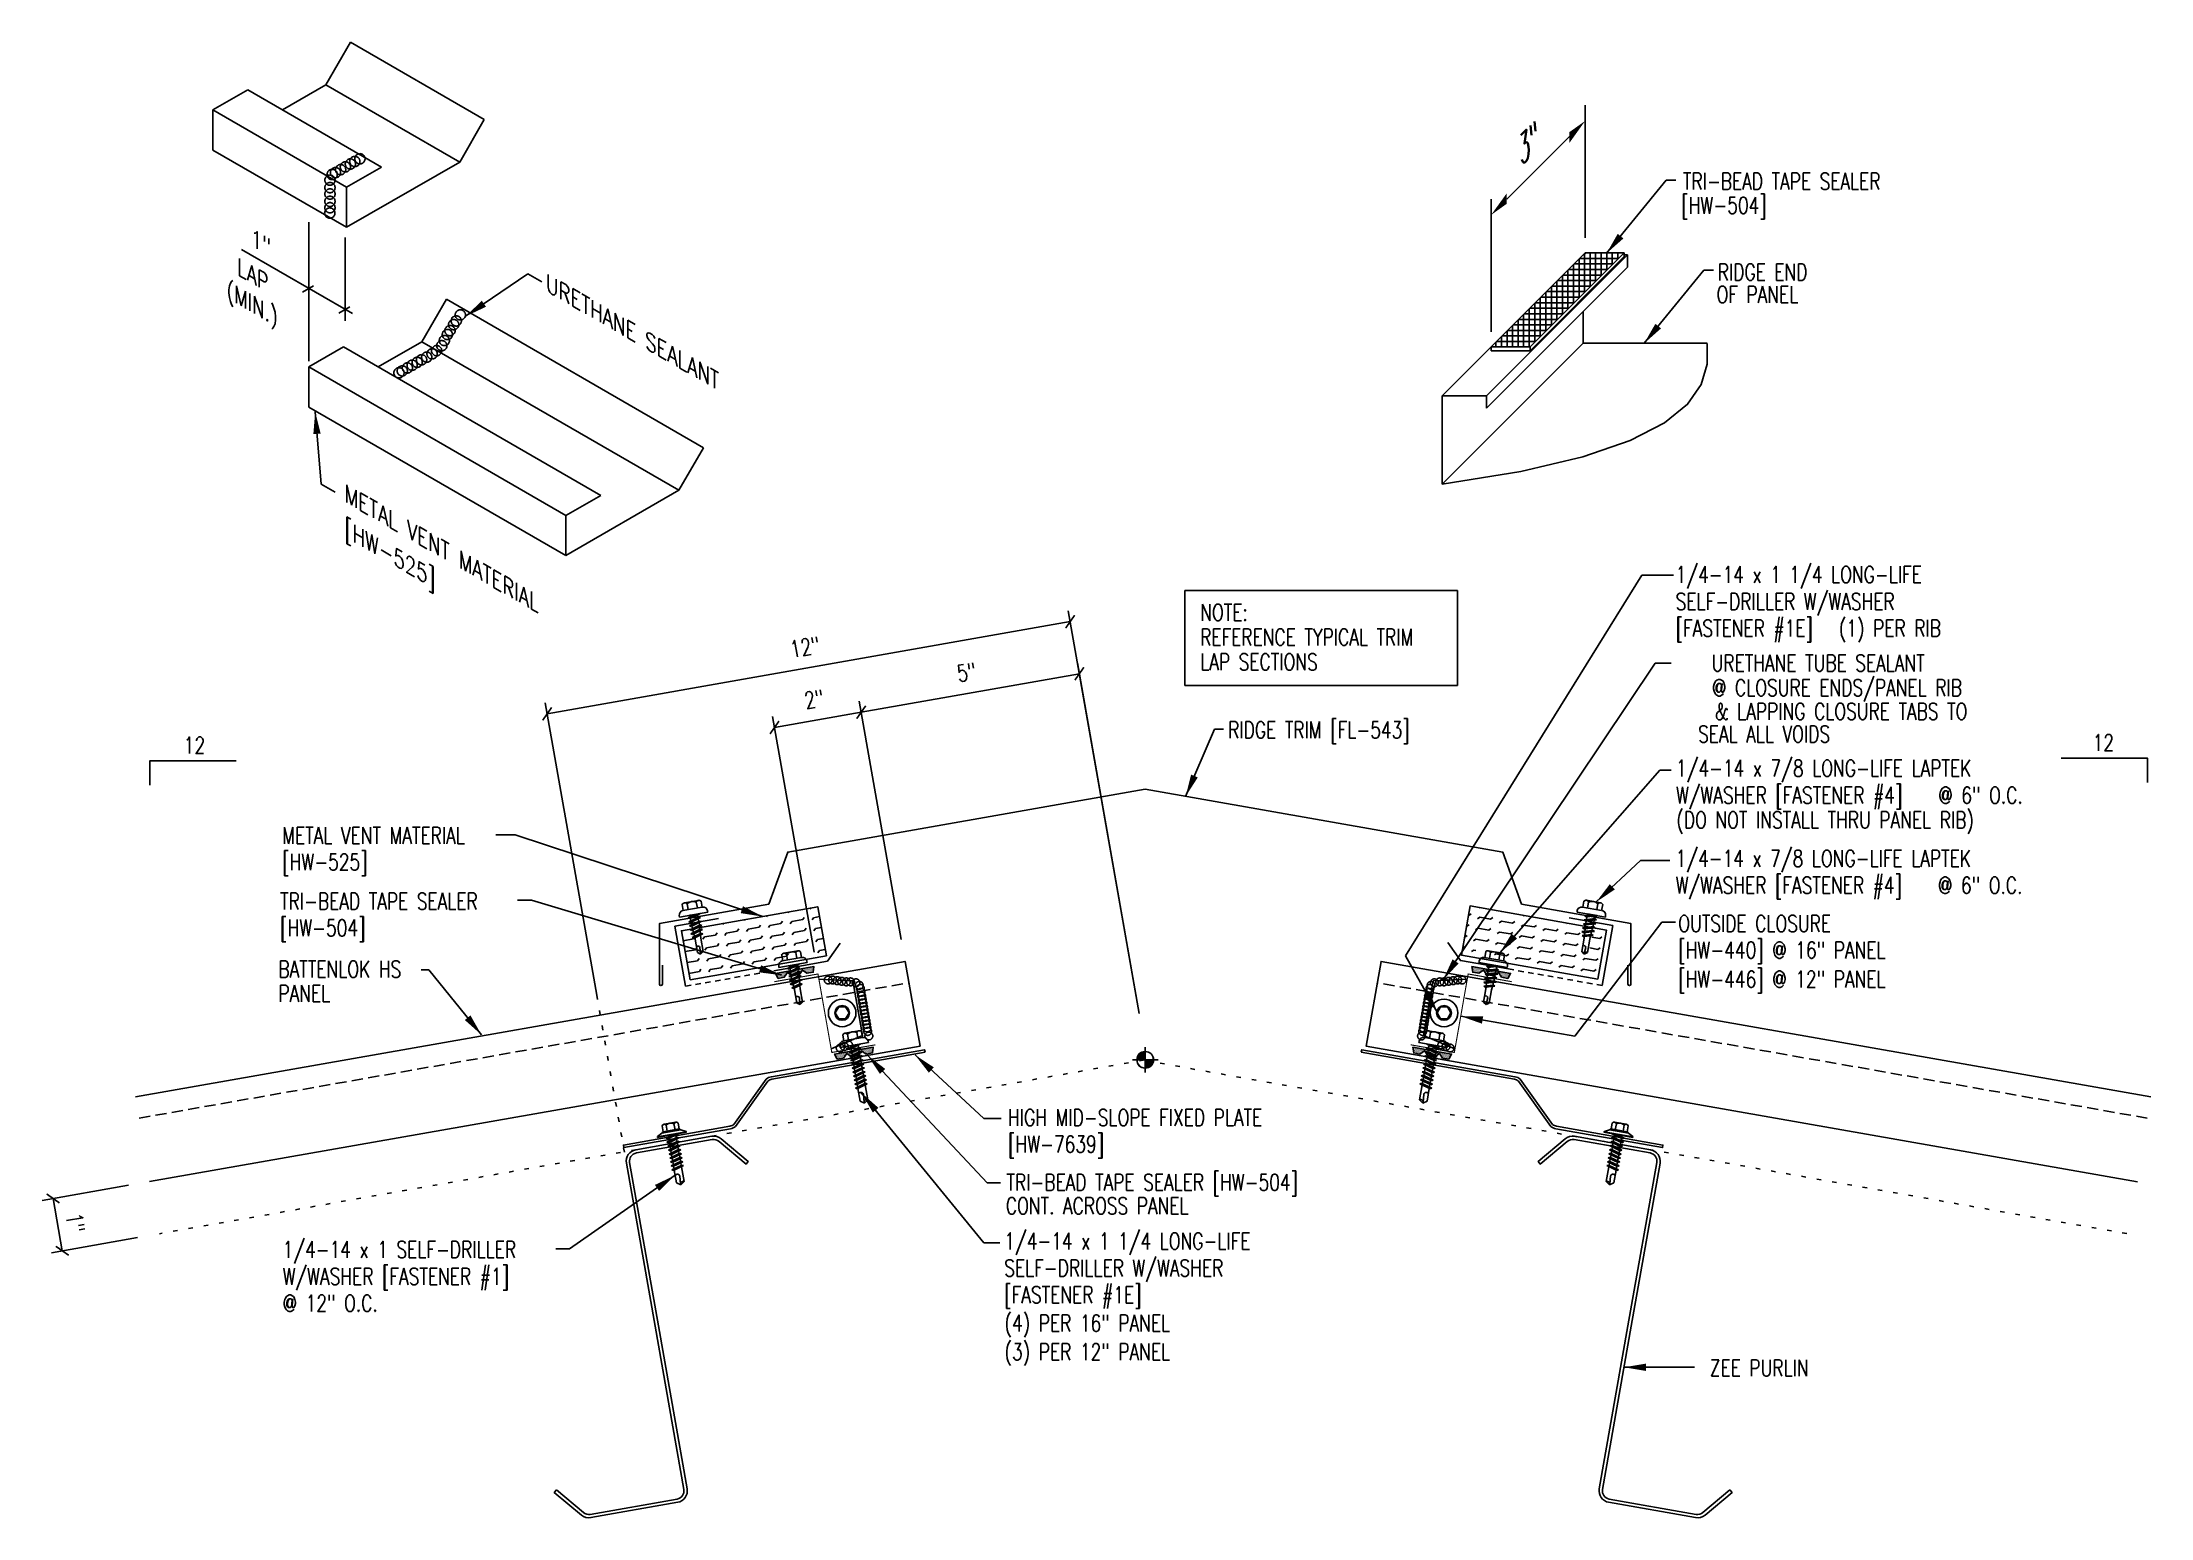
# Model space of a CAD drawing. Header units: inches. Extents: x -2 to 189, y 13 to 99.
# Drawn here: x -1.68 to 45.9, y 13.15 to 46.45 of the extents above; entities outside this region: 3.
import ezdxf
from ezdxf.enums import TextEntityAlignment as Align

# ---------------------------------------------------------------- set-up
doc = ezdxf.new("R2010")
doc.units = ezdxf.units.IN
doc.header["$MEASUREMENT"] = 0
for name, pattern in [('CENTER2', [1.125, 0.75, -0.125, 0.125, -0.125]), ('DASH2', [0.1875, 0.125, -0.0625]), ('DOT', [0.25, 0, -0.25]), ('HIDDEN2', [0.1875, 0.125, -0.0625])]:
    doc.linetypes.add(name, pattern=pattern)
for name, color, linetype in [('ANNTEXT', 2, 'Continuous'), ('CLO', 3, 'Continuous'), ('DIM', 2, 'Continuous'), ('FASTENER', 9, 'Continuous'), ('MARK', 1, 'Continuous'), ('PANEL', 11, 'Continuous'), ('PURLIN', 1, 'Continuous'), ('SEALANT', 253, 'CENTER2'), ('SECTION', 11, 'Continuous'), ('STLA', 12, 'Continuous'), ('TAPE', 8, 'Continuous'), ('TEXT', 2, 'Continuous'), ('TEXT1', 7, 'Continuous'), ('THERMAL', 251, 'Continuous'), ('TRIM', 6, 'Continuous')]:
    doc.layers.add(name, color=color, linetype=linetype)
doc.styles.add('DIMTEXT', font='romans.shx', dxfattribs={"width": 0.75})
doc.styles.add('ROMANS', font='ROMANS.SHX', dxfattribs={"width": 0.75, "height": 0.5})
doc.styles.add('TEXT1', font='ROMANS.shx', dxfattribs={"width": 0.75, "height": 0.375})
doc.dimstyles.new('DETAIL', dxfattribs={"dimscale": 4, "dimtxt": 0.375, "dimasz": 0.0625, "dimexe": 0.0625, "dimexo": 0.125, "dimgap": 0.0625, "dimtad": 1, "dimdec": 4, "dimzin": 3, "dimdsep": 46, "dimlunit": 4, "dimtxsty": 'TEXT1', "dimblk": 'ARCHTICK', "dimcen": 0.0625, "dimclrd": 7, "dimclre": 7, "dimclrt": 2, "dimadec": 0, "dimazin": 0, "dimtfac": 0.59375, "dimtdec": 4, "dimtmove": 0, "dimatfit": 3, "dimfxl": 0, "dimfrac": 2, "dimtolj": 1, "dimtzin": 3, "dimarcsym": 0})
doc.dimstyles.new('DETAIL$7', dxfattribs={"dimscale": 4, "dimtxt": 0.375, "dimasz": 0.125, "dimexe": 0.0625, "dimexo": 0.125, "dimgap": 0.0625, "dimtad": 1, "dimdec": 4, "dimzin": 3, "dimdsep": 46, "dimlunit": 4, "dimtxsty": 'TEXT1', "dimblk": 'ARCHTICK', "dimcen": 0.0625, "dimclrd": 7, "dimclre": 7, "dimclrt": 2, "dimadec": 0, "dimazin": 0, "dimtfac": 0.59375, "dimtdec": 4, "dimtmove": 0, "dimatfit": 3, "dimfxl": 0, "dimfrac": 2, "dimtolj": 1, "dimtzin": 3, "dimarcsym": 0})

msp = doc.modelspace()

# ---------------------------------------------------------------- texts
at = {"color": 2, "insert": (-0.93534, 19.81034), "char_height": 0.375, "attachment_point": 5, "rotation": 279.971795, "style": 'TEXT1'}
msp.add_mtext('\\A1;1"', dxfattribs=at)
at = {"layer": 'ANNTEXT', "insert": (90.66178, 99.27395), "char_height": 0.72, "attachment_point": 4, "rotation": 10}
msp.add_mtext('\\A1;  ', dxfattribs=at)
at = {"layer": 'ANNTEXT', "char_height": 0.375, "attachment_point": 4, "rotation": 10, "style": 'DIMTEXT'}
for insert in [(188.0579, 71.6294), (188.52889, 71.68564)]:
    msp.add_mtext('\\A1;  ', dxfattribs=dict(at, insert=insert))
at = {"layer": 'DIM', "style": 'ROMANS', "oblique": 330}
for s, p in [('1"', (3.02953, 41.86538)), ('LAP', (2.72225, 41.20907))]:
    msp.add_text(s, height=0.338437, rotation=330, dxfattribs=at).set_placement(p)
msp.add_text('(MIN.)', height=0.338437, rotation=330, dxfattribs=at).set_placement((3.14135, 40.50359), align=Align.MIDDLE_CENTER)
at = {"layer": 'TEXT', "style": 'TEXT1', "width": 0.75}
for s, p in [('TRI-BEAD TAPE SEALER', (35.34455, 43.12465)), ('[HW-504]', (35.3082, 42.58117)), ('RIDGE END ', (36.12988, 41.07665)), ('OF PANEL', (36.10424, 40.57063)), ('RIDGE TRIM [FL-543]', (25.08235, 30.74581)), ('(DO NOT INSTALL THRU PANEL RIB)', (35.19733, 28.71357)), ('OUTSIDE CLOSURE', (35.24024, 26.37672)), ('[HW-440] @ 16" PANEL', (35.24024, 25.77672)), ('BATTENLOK HS', (3.64923, 25.34745)), ('[HW-446] @ 12" PANEL', (35.24024, 25.11968)), ('PANEL', (3.64923, 24.80078)), ('HIGH MID-SLOPE FIXED PLATE', (20.11406, 21.99869)), ('[HW-7639]', (20.11406, 21.39869)), ('TRI-BEAD TAPE SEALER [HW-504]', (20.07827, 20.53728)), ('CONT. ACROSS PANEL', (20.06541, 20.00727)), ('(4) PER 16" PANEL', (20.03608, 17.35956)), ('(3) PER 12" PANEL', (20.03608, 16.71426))]:
    msp.add_text(s, height=0.375, dxfattribs=at).set_placement(p)
at = {"layer": 'TEXT', "style": 'ROMANS', "oblique": 330}
for s, height, p in [('URETHANE SEALANT', 0.3449189, (9.68753, 40.84132)), ('METAL VENT MATERIAL', 0.3449189, (5.14461, 36.09222)), ('[HW-525]', 0.344919, (5.14461, 35.29748))]:
    msp.add_text(s, height=height, rotation=330, dxfattribs=at).set_placement(p)
at = {"layer": 'TEXT', "style": 'TEXT1', "width": 0.75}
for s, p in [('URETHANE TUBE SEALANT ', (40.99444, 32.25417)), ('@ CLOSURE ENDS/PANEL RIB', (41.64209, 31.69795)), ('& LAPPING CLOSURE TABS TO', (41.7639, 31.16363)), ('SEAL ALL VOIDS', (38.66576, 30.65179)), ('ZEE PURLIN', (38.18205, 16.34791))]:
    msp.add_text(s, height=0.375, dxfattribs=at).set_placement(p, align=Align.RIGHT)
at = {"layer": 'TEXT1', "color": 2, "style": 'ROMANS', "oblique": 40, "width": 0.75}
msp.add_text('3"', height=0.5, rotation=45, dxfattribs=at).set_placement((31.68877, 43.64663))

# ---------------------------------------------------------------- blocks, each defined once
blk = doc.blocks.new('_ArchTick')
at = {"color": 0, "linetype": 'ByBlock', "const_width": 0.15}
blk.add_lwpolyline([(-0.5, -0.5), (0.5, 0.5)], dxfattribs=at)
blk = doc.blocks.new('*D16')
at = {"layer": 'DEFPOINTS', "color": 0}
for p in [(21.516, 33.376), (10.919, 24.457), (23.162, 24.046)]:
    blk.add_point(p, dxfattribs=at)
at = {"layer": 'DIM', "color": 7, "lineweight": -2}
for p, q in [((9.713, 31.295), (21.516, 33.376)), ((23.075, 24.538), (21.473, 33.622)), ((10.832, 24.949), (9.669, 31.541))]:
    blk.add_line(p, q, dxfattribs=at)
at = {"layer": 'DIM', "color": 7, "lineweight": -2, "xscale": 0.25, "yscale": 0.25, "zscale": 0.25}
for p, rotation in [((21.516, 33.376), 10), ((9.713, 31.295), 190)]:
    blk.add_blockref('_ArchTick', p, dxfattribs=dict(at, rotation=rotation))
at = {"layer": 'DIM', "color": 2, "insert": (15.532, 32.802), "char_height": 0.375, "attachment_point": 5, "rotation": 10, "style": 'TEXT1'}
blk.add_mtext('\\A1;12"', dxfattribs=at)
blk = doc.blocks.new('*D17')
at = {"layer": 'DEFPOINTS', "color": 0}
for p in [(21.724, 32.201), (17.791, 25.711), (23.162, 24.046)]:
    blk.add_point(p, dxfattribs=at)
at = {"layer": 'DIM', "color": 7, "lineweight": -2}
for p, q in [((23.075, 24.538), (21.68, 32.447)), ((16.8, 31.332), (21.724, 32.201)), ((17.704, 26.203), (16.756, 31.579))]:
    blk.add_line(p, q, dxfattribs=at)
at = {"layer": 'DIM', "color": 7, "lineweight": -2, "xscale": 0.25, "yscale": 0.25, "zscale": 0.25}
for p, rotation in [((21.724, 32.201), 10), ((16.8, 31.332), 190)]:
    blk.add_blockref('_ArchTick', p, dxfattribs=dict(at, rotation=rotation))
at = {"layer": 'DIM', "color": 2, "insert": (19.18, 32.233), "char_height": 0.375, "attachment_point": 5, "rotation": 10, "style": 'TEXT1'}
blk.add_mtext('\\A1;5"', dxfattribs=at)
blk = doc.blocks.new('*X7')
at = {"color": 0}
for p, q in [((-0.434, 0.135), (-0.434, 0.135)), ((-0.434, 0.123), (-0.434, 0.123)), ((-0.422, 0.141), (-0.422, 0.141)), ((-0.422, 0.129), (-0.422, 0.129)), ((-0.422, 0.117), (-0.422, 0.117)), ((-0.422, 0.105), (-0.422, 0.105)), ((-0.422, 0.094), (-0.422, 0.094)), ((-0.422, 0.082), (-0.422, 0.082)), ((-0.41, 0.135), (-0.41, 0.135)), ((-0.41, 0.123), (-0.41, 0.123)), ((-0.41, 0.111), (-0.41, 0.111)), ((-0.41, 0.1), (-0.41, 0.1)), ((-0.41, 0.088), (-0.41, 0.088)), ((-0.41, 0.076), (-0.41, 0.076)), ((-0.41, 0.064), (-0.41, 0.064)), ((-0.41, 0.053), (-0.41, 0.053)), ((-0.41, 0.041), (-0.41, 0.041)), ((-0.398, 0.141), (-0.398, 0.141)), ((-0.398, 0.129), (-0.398, 0.129)), ((-0.398, 0.117), (-0.398, 0.117)), ((-0.398, 0.105), (-0.398, 0.105)), ((-0.398, 0.094), (-0.398, 0.094)), ((-0.398, 0.082), (-0.398, 0.082)), ((-0.398, 0.07), (-0.398, 0.07)), ((-0.398, 0.059), (-0.398, 0.059)), ((-0.398, 0.047), (-0.398, 0.047)), ((-0.398, 0.035), (-0.398, 0.035)), ((-0.398, 0.023), (-0.398, 0.023)), ((-0.387, 0.135), (-0.387, 0.135)), ((-0.387, 0.123), (-0.387, 0.123)), ((-0.387, 0.111), (-0.387, 0.111)), ((-0.387, 0.1), (-0.387, 0.1)), ((-0.387, 0.088), (-0.387, 0.088)), ((-0.387, 0.076), (-0.387, 0.076)), ((-0.387, 0.064), (-0.387, 0.064)), ((-0.387, 0.053), (-0.387, 0.053)), ((-0.387, 0.041), (-0.387, 0.041)), ((-0.387, 0.029), (-0.387, 0.029)), ((-0.375, 0.141), (-0.375, 0.141)), ((-0.375, 0.129), (-0.375, 0.129)), ((-0.375, 0.117), (-0.375, 0.117)), ((-0.375, 0.105), (-0.375, 0.105)), ((-0.375, 0.094), (-0.375, 0.094)), ((-0.375, 0.082), (-0.375, 0.082)), ((-0.375, 0.07), (-0.375, 0.07)), ((-0.375, 0.059), (-0.375, 0.059)), ((-0.375, 0.047), (-0.375, 0.047)), ((-0.375, 0.035), (-0.375, 0.035)), ((-0.375, 0.023), (-0.375, 0.023)), ((-0.363, 0.135), (-0.363, 0.135)), ((-0.363, 0.123), (-0.363, 0.123)), ((-0.363, 0.111), (-0.363, 0.111)), ((-0.363, 0.1), (-0.363, 0.1)), ((-0.363, 0.088), (-0.363, 0.088)), ((-0.363, 0.076), (-0.363, 0.076)), ((-0.363, 0.064), (-0.363, 0.064)), ((-0.363, 0.053), (-0.363, 0.053)), ((-0.363, 0.041), (-0.363, 0.041)), ((-0.363, 0.029), (-0.363, 0.029)), ((-0.352, 0.141), (-0.352, 0.141)), ((-0.352, 0.129), (-0.352, 0.129)), ((-0.352, 0.117), (-0.352, 0.117)), ((-0.352, 0.105), (-0.352, 0.105)), ((-0.352, 0.094), (-0.352, 0.094)), ((-0.352, 0.082), (-0.352, 0.082)), ((-0.352, 0.07), (-0.352, 0.07)), ((-0.352, 0.059), (-0.352, 0.059)), ((-0.352, 0.047), (-0.352, 0.047)), ((-0.352, 0.035), (-0.352, 0.035)), ((-0.352, 0.023), (-0.352, 0.023)), ((-0.34, 0.135), (-0.34, 0.135)), ((-0.34, 0.123), (-0.34, 0.123)), ((-0.34, 0.111), (-0.34, 0.111)), ((-0.34, 0.1), (-0.34, 0.1)), ((-0.34, 0.088), (-0.34, 0.088)), ((-0.34, 0.076), (-0.34, 0.076)), ((-0.34, 0.064), (-0.34, 0.064)), ((-0.34, 0.053), (-0.34, 0.053)), ((-0.34, 0.041), (-0.34, 0.041)), ((-0.34, 0.029), (-0.34, 0.029)), ((-0.328, 0.141), (-0.328, 0.141)), ((-0.328, 0.129), (-0.328, 0.129)), ((-0.328, 0.117), (-0.328, 0.117)), ((-0.328, 0.105), (-0.328, 0.105)), ((-0.328, 0.094), (-0.328, 0.094)), ((-0.328, 0.082), (-0.328, 0.082)), ((-0.328, 0.07), (-0.328, 0.07)), ((-0.328, 0.059), (-0.328, 0.059)), ((-0.328, 0.047), (-0.328, 0.047)), ((-0.328, 0.035), (-0.328, 0.035)), ((-0.328, 0.023), (-0.328, 0.023)), ((-0.316, 0.135), (-0.316, 0.135)), ((-0.316, 0.123), (-0.316, 0.123)), ((-0.316, 0.111), (-0.316, 0.111)), ((-0.316, 0.1), (-0.316, 0.1)), ((-0.316, 0.088), (-0.316, 0.088)), ((-0.316, 0.076), (-0.316, 0.076)), ((-0.316, 0.064), (-0.316, 0.064)), ((-0.316, 0.053), (-0.316, 0.053)), ((-0.316, 0.041), (-0.316, 0.041)), ((-0.316, 0.029), (-0.316, 0.029)), ((-0.305, 0.141), (-0.305, 0.141)), ((-0.305, 0.129), (-0.305, 0.129)), ((-0.305, 0.117), (-0.305, 0.117)), ((-0.305, 0.105), (-0.305, 0.105)), ((-0.305, 0.094), (-0.305, 0.094)), ((-0.305, 0.082), (-0.305, 0.082)), ((-0.305, 0.07), (-0.305, 0.07)), ((-0.305, 0.059), (-0.305, 0.059)), ((-0.305, 0.047), (-0.305, 0.047)), ((-0.305, 0.035), (-0.305, 0.035)), ((-0.305, 0.023), (-0.305, 0.023)), ((-0.293, 0.135), (-0.293, 0.135)), ((-0.293, 0.123), (-0.293, 0.123)), ((-0.293, 0.111), (-0.293, 0.111)), ((-0.293, 0.1), (-0.293, 0.1)), ((-0.293, 0.088), (-0.293, 0.088)), ((-0.293, 0.076), (-0.293, 0.076)), ((-0.293, 0.064), (-0.293, 0.064)), ((-0.293, 0.053), (-0.293, 0.053)), ((-0.293, 0.041), (-0.293, 0.041)), ((-0.293, 0.029), (-0.293, 0.029)), ((-0.281, 0.141), (-0.281, 0.141)), ((-0.281, 0.129), (-0.281, 0.129)), ((-0.281, 0.117), (-0.281, 0.117)), ((-0.281, 0.105), (-0.281, 0.105)), ((-0.281, 0.094), (-0.281, 0.094)), ((-0.281, 0.082), (-0.281, 0.082)), ((-0.281, 0.07), (-0.281, 0.07)), ((-0.281, 0.059), (-0.281, 0.059)), ((-0.281, 0.047), (-0.281, 0.047)), ((-0.281, 0.035), (-0.281, 0.035)), ((-0.281, 0.023), (-0.281, 0.023)), ((-0.27, 0.135), (-0.27, 0.135)), ((-0.27, 0.123), (-0.27, 0.123)), ((-0.27, 0.111), (-0.27, 0.111)), ((-0.27, 0.1), (-0.27, 0.1)), ((-0.27, 0.088), (-0.27, 0.088)), ((-0.27, 0.076), (-0.27, 0.076)), ((-0.27, 0.064), (-0.27, 0.064)), ((-0.27, 0.053), (-0.27, 0.053)), ((-0.27, 0.041), (-0.27, 0.041)), ((-0.27, 0.029), (-0.27, 0.029)), ((-0.258, 0.141), (-0.258, 0.141)), ((-0.258, 0.129), (-0.258, 0.129)), ((-0.258, 0.117), (-0.258, 0.117)), ((-0.258, 0.105), (-0.258, 0.105)), ((-0.258, 0.094), (-0.258, 0.094)), ((-0.258, 0.082), (-0.258, 0.082)), ((-0.258, 0.07), (-0.258, 0.07)), ((-0.258, 0.059), (-0.258, 0.059)), ((-0.258, 0.047), (-0.258, 0.047)), ((-0.258, 0.035), (-0.258, 0.035)), ((-0.258, 0.023), (-0.258, 0.023)), ((-0.246, 0.135), (-0.246, 0.135)), ((-0.246, 0.123), (-0.246, 0.123)), ((-0.246, 0.111), (-0.246, 0.111)), ((-0.246, 0.1), (-0.246, 0.1)), ((-0.246, 0.088), (-0.246, 0.088)), ((-0.246, 0.076), (-0.246, 0.076)), ((-0.246, 0.064), (-0.246, 0.064)), ((-0.246, 0.053), (-0.246, 0.053)), ((-0.246, 0.041), (-0.246, 0.041)), ((-0.234, 0.141), (-0.234, 0.141)), ((-0.234, 0.129), (-0.234, 0.129)), ((-0.234, 0.117), (-0.234, 0.117)), ((-0.234, 0.105), (-0.234, 0.105)), ((-0.234, 0.094), (-0.234, 0.094)), ((-0.234, 0.082), (-0.234, 0.082)), ((-0.234, 0.07), (-0.234, 0.07)), ((-0.234, 0.059), (-0.234, 0.059)), ((-0.234, 0.047), (-0.234, 0.047)), ((-0.223, 0.135), (-0.223, 0.135)), ((-0.223, 0.123), (-0.223, 0.123)), ((-0.223, 0.111), (-0.223, 0.111)), ((-0.223, 0.1), (-0.223, 0.1)), ((-0.223, 0.088), (-0.223, 0.088)), ((-0.223, 0.076), (-0.223, 0.076)), ((-0.223, 0.064), (-0.223, 0.064)), ((-0.211, 0.141), (-0.211, 0.141)), ((-0.211, 0.129), (-0.211, 0.129)), ((-0.211, 0.117), (-0.211, 0.117)), ((-0.211, 0.105), (-0.211, 0.105)), ((-0.211, 0.094), (-0.211, 0.094)), ((-0.211, 0.082), (-0.211, 0.082)), ((-0.211, 0.07), (-0.211, 0.07)), ((-0.199, 0.135), (-0.199, 0.135)), ((-0.199, 0.123), (-0.199, 0.123)), ((-0.199, 0.111), (-0.199, 0.111)), ((-0.199, 0.1), (-0.199, 0.1)), ((-0.199, 0.088), (-0.199, 0.088)), ((-0.188, 0.141), (-0.188, 0.141)), ((-0.188, 0.129), (-0.188, 0.129)), ((-0.188, 0.117), (-0.188, 0.117)), ((-0.188, 0.105), (-0.188, 0.105)), ((-0.188, 0.094), (-0.188, 0.094)), ((-0.176, 0.135), (-0.176, 0.135)), ((-0.176, 0.123), (-0.176, 0.123)), ((-0.176, 0.111), (-0.176, 0.111)), ((-0.164, 0.141), (-0.164, 0.141)), ((-0.164, 0.129), (-0.164, 0.129)), ((-0.164, 0.117), (-0.164, 0.117)), ((-0.164, 0.105), (-0.164, 0.105)), ((-0.152, 0.135), (-0.152, 0.135)), ((-0.152, 0.123), (-0.152, 0.123)), ((-0.152, 0.111), (-0.152, 0.111)), ((-0.152, 0.1), (-0.152, 0.1)), ((-0.141, 0.141), (-0.141, 0.141)), ((-0.141, 0.129), (-0.141, 0.129)), ((-0.141, 0.117), (-0.141, 0.117)), ((-0.141, 0.105), (-0.141, 0.105)), ((-0.141, 0.094), (-0.141, 0.094)), ((-0.141, 0.082), (-0.141, 0.082)), ((-0.129, 0.135), (-0.129, 0.135)), ((-0.129, 0.123), (-0.129, 0.123)), ((-0.129, 0.111), (-0.129, 0.111)), ((-0.129, 0.1), (-0.129, 0.1)), ((-0.129, 0.088), (-0.129, 0.088)), ((-0.129, 0.076), (-0.129, 0.076)), ((-0.117, 0.141), (-0.117, 0.141)), ((-0.117, 0.129), (-0.117, 0.129)), ((-0.117, 0.117), (-0.117, 0.117)), ((-0.117, 0.105), (-0.117, 0.105)), ((-0.117, 0.094), (-0.117, 0.094)), ((-0.117, 0.082), (-0.117, 0.082)), ((-0.117, 0.07), (-0.117, 0.07)), ((-0.117, 0.059), (-0.117, 0.059)), ((-0.105, 0.135), (-0.105, 0.135)), ((-0.105, 0.123), (-0.105, 0.123)), ((-0.105, 0.111), (-0.105, 0.111)), ((-0.105, 0.1), (-0.105, 0.1)), ((-0.105, 0.088), (-0.105, 0.088)), ((-0.105, 0.076), (-0.105, 0.076)), ((-0.105, 0.064), (-0.105, 0.064)), ((-0.105, 0.053), (-0.105, 0.053)), ((-0.094, 0.141), (-0.094, 0.141)), ((-0.094, 0.129), (-0.094, 0.129)), ((-0.094, 0.117), (-0.094, 0.117)), ((-0.094, 0.105), (-0.094, 0.105)), ((-0.094, 0.094), (-0.094, 0.094)), ((-0.094, 0.082), (-0.094, 0.082)), ((-0.094, 0.07), (-0.094, 0.07)), ((-0.094, 0.059), (-0.094, 0.059)), ((-0.094, 0.047), (-0.094, 0.047)), ((-0.094, 0.035), (-0.094, 0.035)), ((-0.082, 0.135), (-0.082, 0.135)), ((-0.082, 0.123), (-0.082, 0.123)), ((-0.082, 0.111), (-0.082, 0.111)), ((-0.082, 0.1), (-0.082, 0.1)), ((-0.082, 0.088), (-0.082, 0.088)), ((-0.082, 0.076), (-0.082, 0.076)), ((-0.082, 0.064), (-0.082, 0.064)), ((-0.082, 0.053), (-0.082, 0.053)), ((-0.082, 0.041), (-0.082, 0.041)), ((-0.082, 0.029), (-0.082, 0.029)), ((-0.07, 0.141), (-0.07, 0.141)), ((-0.07, 0.129), (-0.07, 0.129)), ((-0.07, 0.117), (-0.07, 0.117)), ((-0.07, 0.105), (-0.07, 0.105)), ((-0.07, 0.094), (-0.07, 0.094)), ((-0.07, 0.082), (-0.07, 0.082)), ((-0.07, 0.07), (-0.07, 0.07)), ((-0.07, 0.059), (-0.07, 0.059)), ((-0.07, 0.047), (-0.07, 0.047)), ((-0.07, 0.035), (-0.07, 0.035)), ((-0.07, 0.023), (-0.07, 0.023)), ((-0.059, 0.135), (-0.059, 0.135)), ((-0.059, 0.123), (-0.059, 0.123)), ((-0.059, 0.111), (-0.059, 0.111)), ((-0.059, 0.1), (-0.059, 0.1)), ((-0.059, 0.088), (-0.059, 0.088)), ((-0.059, 0.076), (-0.059, 0.076)), ((-0.059, 0.064), (-0.059, 0.064)), ((-0.059, 0.053), (-0.059, 0.053)), ((-0.059, 0.041), (-0.059, 0.041)), ((-0.059, 0.029), (-0.059, 0.029)), ((-0.047, 0.141), (-0.047, 0.141)), ((-0.047, 0.129), (-0.047, 0.129)), ((-0.047, 0.117), (-0.047, 0.117)), ((-0.047, 0.105), (-0.047, 0.105)), ((-0.047, 0.094), (-0.047, 0.094)), ((-0.047, 0.082), (-0.047, 0.082)), ((-0.047, 0.07), (-0.047, 0.07)), ((-0.047, 0.059), (-0.047, 0.059)), ((-0.047, 0.047), (-0.047, 0.047)), ((-0.047, 0.035), (-0.047, 0.035)), ((-0.047, 0.023), (-0.047, 0.023)), ((-0.035, 0.135), (-0.035, 0.135)), ((-0.035, 0.123), (-0.035, 0.123)), ((-0.035, 0.111), (-0.035, 0.111)), ((-0.035, 0.1), (-0.035, 0.1)), ((-0.035, 0.088), (-0.035, 0.088)), ((-0.035, 0.076), (-0.035, 0.076)), ((-0.035, 0.064), (-0.035, 0.064)), ((-0.035, 0.053), (-0.035, 0.053)), ((-0.035, 0.041), (-0.035, 0.041)), ((-0.035, 0.029), (-0.035, 0.029)), ((-0.023, 0.141), (-0.023, 0.141)), ((-0.023, 0.129), (-0.023, 0.129)), ((-0.023, 0.117), (-0.023, 0.117)), ((-0.023, 0.105), (-0.023, 0.105)), ((-0.023, 0.094), (-0.023, 0.094)), ((-0.023, 0.082), (-0.023, 0.082)), ((-0.023, 0.07), (-0.023, 0.07)), ((-0.023, 0.059), (-0.023, 0.059)), ((-0.023, 0.047), (-0.023, 0.047)), ((-0.023, 0.035), (-0.023, 0.035)), ((-0.023, 0.023), (-0.023, 0.023)), ((-0.012, 0.135), (-0.012, 0.135)), ((-0.012, 0.123), (-0.012, 0.123)), ((-0.012, 0.111), (-0.012, 0.111)), ((-0.012, 0.1), (-0.012, 0.1)), ((-0.012, 0.088), (-0.012, 0.088)), ((-0.012, 0.076), (-0.012, 0.076)), ((-0.012, 0.064), (-0.012, 0.064)), ((-0.012, 0.053), (-0.012, 0.053)), ((-0.012, 0.041), (-0.012, 0.041)), ((-0.012, 0.029), (-0.012, 0.029)), ((0, 0.141), (0, 0.141)), ((0, 0.129), (0, 0.129)), ((0, 0.117), (0, 0.117)), ((0, 0.105), (0, 0.105)), ((0, 0.094), (0, 0.094)), ((0, 0.082), (0, 0.082)), ((0, 0.07), (0, 0.07)), ((0, 0.059), (0, 0.059)), ((0, 0.047), (0, 0.047)), ((0, 0.035), (0, 0.035)), ((0, 0.023), (0, 0.023)), ((0.012, 0.135), (0.012, 0.135)), ((0.012, 0.123), (0.012, 0.123)), ((0.012, 0.111), (0.012, 0.111)), ((0.012, 0.1), (0.012, 0.1)), ((0.012, 0.088), (0.012, 0.088)), ((0.012, 0.076), (0.012, 0.076)), ((0.012, 0.064), (0.012, 0.064)), ((0.012, 0.053), (0.012, 0.053)), ((0.012, 0.041), (0.012, 0.041)), ((0.012, 0.029), (0.012, 0.029)), ((0.023, 0.141), (0.023, 0.141)), ((0.023, 0.129), (0.023, 0.129)), ((0.023, 0.117), (0.023, 0.117)), ((0.023, 0.105), (0.023, 0.105)), ((0.023, 0.094), (0.023, 0.094)), ((0.023, 0.082), (0.023, 0.082)), ((0.023, 0.07), (0.023, 0.07)), ((0.023, 0.059), (0.023, 0.059)), ((0.023, 0.047), (0.023, 0.047)), ((0.023, 0.035), (0.023, 0.035)), ((0.023, 0.023), (0.023, 0.023)), ((0.035, 0.135), (0.035, 0.135)), ((0.035, 0.123), (0.035, 0.123)), ((0.035, 0.111), (0.035, 0.111)), ((0.035, 0.1), (0.035, 0.1)), ((0.035, 0.088), (0.035, 0.088)), ((0.035, 0.076), (0.035, 0.076)), ((0.035, 0.064), (0.035, 0.064)), ((0.035, 0.053), (0.035, 0.053)), ((0.035, 0.041), (0.035, 0.041)), ((0.035, 0.029), (0.035, 0.029)), ((0.047, 0.141), (0.047, 0.141)), ((0.047, 0.129), (0.047, 0.129)), ((0.047, 0.117), (0.047, 0.117)), ((0.047, 0.105), (0.047, 0.105)), ((0.047, 0.094), (0.047, 0.094)), ((0.047, 0.082), (0.047, 0.082)), ((0.047, 0.07), (0.047, 0.07)), ((0.047, 0.059), (0.047, 0.059)), ((0.047, 0.047), (0.047, 0.047)), ((0.047, 0.035), (0.047, 0.035)), ((0.047, 0.023), (0.047, 0.023)), ((0.059, 0.135), (0.059, 0.135)), ((0.059, 0.123), (0.059, 0.123)), ((0.059, 0.111), (0.059, 0.111)), ((0.059, 0.1), (0.059, 0.1)), ((0.059, 0.088), (0.059, 0.088)), ((0.059, 0.076), (0.059, 0.076)), ((0.059, 0.064), (0.059, 0.064)), ((0.059, 0.053), (0.059, 0.053)), ((0.059, 0.041), (0.059, 0.041)), ((0.059, 0.029), (0.059, 0.029)), ((0.07, 0.141), (0.07, 0.141)), ((0.07, 0.129), (0.07, 0.129)), ((0.07, 0.117), (0.07, 0.117)), ((0.07, 0.105), (0.07, 0.105)), ((0.07, 0.094), (0.07, 0.094)), ((0.07, 0.082), (0.07, 0.082)), ((0.07, 0.07), (0.07, 0.07)), ((0.07, 0.059), (0.07, 0.059)), ((0.07, 0.047), (0.07, 0.047)), ((0.07, 0.035), (0.07, 0.035)), ((0.07, 0.023), (0.07, 0.023)), ((0.082, 0.135), (0.082, 0.135)), ((0.082, 0.123), (0.082, 0.123)), ((0.082, 0.111), (0.082, 0.111)), ((0.082, 0.1), (0.082, 0.1)), ((0.082, 0.088), (0.082, 0.088)), ((0.082, 0.076), (0.082, 0.076)), ((0.082, 0.064), (0.082, 0.064)), ((0.082, 0.053), (0.082, 0.053)), ((0.082, 0.041), (0.082, 0.041)), ((0.082, 0.029), (0.082, 0.029)), ((0.094, 0.141), (0.094, 0.141)), ((0.094, 0.129), (0.094, 0.129)), ((0.094, 0.117), (0.094, 0.117)), ((0.094, 0.105), (0.094, 0.105)), ((0.094, 0.094), (0.094, 0.094)), ((0.094, 0.082), (0.094, 0.082)), ((0.094, 0.07), (0.094, 0.07)), ((0.094, 0.059), (0.094, 0.059)), ((0.094, 0.047), (0.094, 0.047)), ((0.094, 0.035), (0.094, 0.035)), ((0.105, 0.135), (0.105, 0.135)), ((0.105, 0.123), (0.105, 0.123)), ((0.105, 0.111), (0.105, 0.111)), ((0.105, 0.1), (0.105, 0.1)), ((0.105, 0.088), (0.105, 0.088)), ((0.105, 0.076), (0.105, 0.076)), ((0.105, 0.064), (0.105, 0.064)), ((0.105, 0.053), (0.105, 0.053)), ((0.117, 0.141), (0.117, 0.141)), ((0.117, 0.129), (0.117, 0.129)), ((0.117, 0.117), (0.117, 0.117)), ((0.117, 0.105), (0.117, 0.105)), ((0.117, 0.094), (0.117, 0.094)), ((0.117, 0.082), (0.117, 0.082)), ((0.117, 0.07), (0.117, 0.07)), ((0.117, 0.059), (0.117, 0.059)), ((0.129, 0.135), (0.129, 0.135)), ((0.129, 0.123), (0.129, 0.123)), ((0.129, 0.111), (0.129, 0.111)), ((0.129, 0.1), (0.129, 0.1)), ((0.129, 0.088), (0.129, 0.088)), ((0.129, 0.076), (0.129, 0.076)), ((0.141, 0.141), (0.141, 0.141)), ((0.141, 0.129), (0.141, 0.129)), ((0.141, 0.117), (0.141, 0.117)), ((0.141, 0.105), (0.141, 0.105)), ((0.141, 0.094), (0.141, 0.094)), ((0.141, 0.082), (0.141, 0.082)), ((0.152, 0.135), (0.152, 0.135)), ((0.152, 0.123), (0.152, 0.123)), ((0.152, 0.111), (0.152, 0.111)), ((0.152, 0.1), (0.152, 0.1)), ((0.164, 0.141), (0.164, 0.141)), ((0.164, 0.129), (0.164, 0.129)), ((0.164, 0.117), (0.164, 0.117)), ((0.164, 0.105), (0.164, 0.105)), ((0.176, 0.135), (0.176, 0.135)), ((0.176, 0.123), (0.176, 0.123)), ((0.176, 0.111), (0.176, 0.111)), ((0.188, 0.141), (0.188, 0.141)), ((0.188, 0.129), (0.188, 0.129)), ((0.188, 0.117), (0.188, 0.117)), ((0.188, 0.105), (0.188, 0.105)), ((0.188, 0.094), (0.188, 0.094)), ((0.199, 0.135), (0.199, 0.135)), ((0.199, 0.123), (0.199, 0.123)), ((0.199, 0.111), (0.199, 0.111)), ((0.199, 0.1), (0.199, 0.1)), ((0.199, 0.088), (0.199, 0.088)), ((0.211, 0.141), (0.211, 0.141)), ((0.211, 0.129), (0.211, 0.129)), ((0.211, 0.117), (0.211, 0.117)), ((0.211, 0.105), (0.211, 0.105)), ((0.211, 0.094), (0.211, 0.094)), ((0.211, 0.082), (0.211, 0.082)), ((0.211, 0.07), (0.211, 0.07)), ((0.223, 0.135), (0.223, 0.135)), ((0.223, 0.123), (0.223, 0.123)), ((0.223, 0.111), (0.223, 0.111)), ((0.223, 0.1), (0.223, 0.1)), ((0.223, 0.088), (0.223, 0.088)), ((0.223, 0.076), (0.223, 0.076)), ((0.223, 0.064), (0.223, 0.064)), ((0.234, 0.141), (0.234, 0.141)), ((0.234, 0.129), (0.234, 0.129)), ((0.234, 0.117), (0.234, 0.117)), ((0.234, 0.105), (0.234, 0.105)), ((0.234, 0.094), (0.234, 0.094)), ((0.234, 0.082), (0.234, 0.082)), ((0.234, 0.07), (0.234, 0.07)), ((0.234, 0.059), (0.234, 0.059)), ((0.234, 0.047), (0.234, 0.047)), ((0.246, 0.135), (0.246, 0.135)), ((0.246, 0.123), (0.246, 0.123)), ((0.246, 0.111), (0.246, 0.111)), ((0.246, 0.1), (0.246, 0.1)), ((0.246, 0.088), (0.246, 0.088)), ((0.246, 0.076), (0.246, 0.076)), ((0.246, 0.064), (0.246, 0.064)), ((0.246, 0.053), (0.246, 0.053)), ((0.246, 0.041), (0.246, 0.041)), ((0.258, 0.141), (0.258, 0.141)), ((0.258, 0.129), (0.258, 0.129)), ((0.258, 0.117), (0.258, 0.117)), ((0.258, 0.105), (0.258, 0.105)), ((0.258, 0.094), (0.258, 0.094)), ((0.258, 0.082), (0.258, 0.082)), ((0.258, 0.07), (0.258, 0.07)), ((0.258, 0.059), (0.258, 0.059)), ((0.258, 0.047), (0.258, 0.047)), ((0.258, 0.035), (0.258, 0.035)), ((0.258, 0.023), (0.258, 0.023)), ((0.27, 0.135), (0.27, 0.135)), ((0.27, 0.123), (0.27, 0.123)), ((0.27, 0.111), (0.27, 0.111)), ((0.27, 0.1), (0.27, 0.1)), ((0.27, 0.088), (0.27, 0.088)), ((0.27, 0.076), (0.27, 0.076)), ((0.27, 0.064), (0.27, 0.064)), ((0.27, 0.053), (0.27, 0.053)), ((0.27, 0.041), (0.27, 0.041)), ((0.27, 0.029), (0.27, 0.029)), ((0.281, 0.141), (0.281, 0.141)), ((0.281, 0.129), (0.281, 0.129)), ((0.281, 0.117), (0.281, 0.117)), ((0.281, 0.105), (0.281, 0.105)), ((0.281, 0.094), (0.281, 0.094)), ((0.281, 0.082), (0.281, 0.082)), ((0.281, 0.07), (0.281, 0.07)), ((0.281, 0.059), (0.281, 0.059)), ((0.281, 0.047), (0.281, 0.047)), ((0.281, 0.035), (0.281, 0.035)), ((0.281, 0.023), (0.281, 0.023)), ((0.293, 0.135), (0.293, 0.135)), ((0.293, 0.123), (0.293, 0.123)), ((0.293, 0.111), (0.293, 0.111)), ((0.293, 0.1), (0.293, 0.1)), ((0.293, 0.088), (0.293, 0.088)), ((0.293, 0.076), (0.293, 0.076)), ((0.293, 0.064), (0.293, 0.064)), ((0.293, 0.053), (0.293, 0.053)), ((0.293, 0.041), (0.293, 0.041)), ((0.293, 0.029), (0.293, 0.029)), ((0.305, 0.141), (0.305, 0.141)), ((0.305, 0.129), (0.305, 0.129)), ((0.305, 0.117), (0.305, 0.117)), ((0.305, 0.105), (0.305, 0.105)), ((0.305, 0.094), (0.305, 0.094)), ((0.305, 0.082), (0.305, 0.082)), ((0.305, 0.07), (0.305, 0.07)), ((0.305, 0.059), (0.305, 0.059)), ((0.305, 0.047), (0.305, 0.047)), ((0.305, 0.035), (0.305, 0.035)), ((0.305, 0.023), (0.305, 0.023)), ((0.316, 0.135), (0.316, 0.135)), ((0.316, 0.123), (0.316, 0.123)), ((0.316, 0.111), (0.316, 0.111)), ((0.316, 0.1), (0.316, 0.1)), ((0.316, 0.088), (0.316, 0.088)), ((0.316, 0.076), (0.316, 0.076)), ((0.316, 0.064), (0.316, 0.064)), ((0.316, 0.053), (0.316, 0.053)), ((0.316, 0.041), (0.316, 0.041)), ((0.316, 0.029), (0.316, 0.029)), ((0.328, 0.141), (0.328, 0.141)), ((0.328, 0.129), (0.328, 0.129)), ((0.328, 0.117), (0.328, 0.117)), ((0.328, 0.105), (0.328, 0.105)), ((0.328, 0.094), (0.328, 0.094)), ((0.328, 0.082), (0.328, 0.082)), ((0.328, 0.07), (0.328, 0.07)), ((0.328, 0.059), (0.328, 0.059)), ((0.328, 0.047), (0.328, 0.047)), ((0.328, 0.035), (0.328, 0.035)), ((0.328, 0.023), (0.328, 0.023)), ((0.34, 0.135), (0.34, 0.135)), ((0.34, 0.123), (0.34, 0.123)), ((0.34, 0.111), (0.34, 0.111)), ((0.34, 0.1), (0.34, 0.1)), ((0.34, 0.088), (0.34, 0.088)), ((0.34, 0.076), (0.34, 0.076)), ((0.34, 0.064), (0.34, 0.064)), ((0.34, 0.053), (0.34, 0.053)), ((0.34, 0.041), (0.34, 0.041)), ((0.34, 0.029), (0.34, 0.029)), ((0.352, 0.141), (0.352, 0.141)), ((0.352, 0.129), (0.352, 0.129)), ((0.352, 0.117), (0.352, 0.117)), ((0.352, 0.105), (0.352, 0.105)), ((0.352, 0.094), (0.352, 0.094)), ((0.352, 0.082), (0.352, 0.082)), ((0.352, 0.07), (0.352, 0.07)), ((0.352, 0.059), (0.352, 0.059)), ((0.352, 0.047), (0.352, 0.047)), ((0.352, 0.035), (0.352, 0.035)), ((0.352, 0.023), (0.352, 0.023)), ((0.363, 0.135), (0.363, 0.135)), ((0.363, 0.123), (0.363, 0.123)), ((0.363, 0.111), (0.363, 0.111)), ((0.363, 0.1), (0.363, 0.1)), ((0.363, 0.088), (0.363, 0.088)), ((0.363, 0.076), (0.363, 0.076)), ((0.363, 0.064), (0.363, 0.064)), ((0.363, 0.053), (0.363, 0.053)), ((0.363, 0.041), (0.363, 0.041)), ((0.363, 0.029), (0.363, 0.029)), ((0.375, 0.141), (0.375, 0.141)), ((0.375, 0.129), (0.375, 0.129)), ((0.375, 0.117), (0.375, 0.117)), ((0.375, 0.105), (0.375, 0.105)), ((0.375, 0.094), (0.375, 0.094)), ((0.375, 0.082), (0.375, 0.082)), ((0.375, 0.07), (0.375, 0.07)), ((0.375, 0.059), (0.375, 0.059)), ((0.375, 0.047), (0.375, 0.047)), ((0.375, 0.035), (0.375, 0.035)), ((0.375, 0.023), (0.375, 0.023)), ((0.387, 0.135), (0.387, 0.135)), ((0.387, 0.123), (0.387, 0.123)), ((0.387, 0.111), (0.387, 0.111)), ((0.387, 0.1), (0.387, 0.1)), ((0.387, 0.088), (0.387, 0.088)), ((0.387, 0.076), (0.387, 0.076)), ((0.387, 0.064), (0.387, 0.064)), ((0.387, 0.053), (0.387, 0.053)), ((0.387, 0.041), (0.387, 0.041)), ((0.387, 0.029), (0.387, 0.029)), ((0.398, 0.141), (0.398, 0.141)), ((0.398, 0.129), (0.398, 0.129)), ((0.398, 0.117), (0.398, 0.117)), ((0.398, 0.105), (0.398, 0.105)), ((0.398, 0.094), (0.398, 0.094)), ((0.398, 0.082), (0.398, 0.082)), ((0.398, 0.07), (0.398, 0.07)), ((0.398, 0.059), (0.398, 0.059)), ((0.398, 0.047), (0.398, 0.047)), ((0.398, 0.035), (0.398, 0.035)), ((0.398, 0.023), (0.398, 0.023)), ((0.41, 0.135), (0.41, 0.135)), ((0.41, 0.123), (0.41, 0.123)), ((0.41, 0.111), (0.41, 0.111)), ((0.41, 0.1), (0.41, 0.1)), ((0.41, 0.088), (0.41, 0.088)), ((0.41, 0.076), (0.41, 0.076)), ((0.41, 0.064), (0.41, 0.064)), ((0.41, 0.053), (0.41, 0.053)), ((0.41, 0.041), (0.41, 0.041)), ((0.422, 0.141), (0.422, 0.141)), ((0.422, 0.129), (0.422, 0.129)), ((0.422, 0.117), (0.422, 0.117)), ((0.422, 0.105), (0.422, 0.105)), ((0.422, 0.094), (0.422, 0.094)), ((0.422, 0.082), (0.422, 0.082)), ((0.434, 0.135), (0.434, 0.135)), ((0.434, 0.123), (0.434, 0.123))]:
    blk.add_line(p, q, dxfattribs=at)
blk = doc.blocks.new('MB_DBTAP')
at = {"layer": 'TAPE', "color": 9}
blk.add_lwpolyline([(-0.403, 0.018), (-0.442, 0.141), (0.442, 0.141), (0.403, 0.018), (0.26, 0.018), (0.17, 0.109), (0.079, 0.018), (0, 0.018), (-0.079, 0.018), (-0.17, 0.109), (-0.26, 0.018)], close=True, dxfattribs=at)
at = {"layer": 'TAPE', "color": 251}
blk.add_blockref('*X7', (0, 0), dxfattribs=at)
blk = doc.blocks.new('MB_516W')
blk.add_lwpolyline([(-0.078, 0.135), (-0.156, 0), (-0.078, -0.135), (0.078, -0.135), (0.156, 0), (0.078, 0.135)], close=True)
for radius in [0.312, 0.166]:
    blk.add_circle((0, 0), radius)
blk = doc.blocks.new('A$C23AA14D5')
at = {"layer": 'CLO', "const_width": 0.0239}
blk.add_lwpolyline([(2.284, 0.187), (1.299, 0.014), (0.987, 1.785), (0.002, 1.611)], dxfattribs=at)
at = {"layer": 'CLO'}
blk.add_lwpolyline([(1.285, 0.094), (1.993, 0.397), (1.776, 1.628), (1.007, 1.67)], dxfattribs=at)
blk = doc.blocks.new('*D18')
at = {"layer": 'DEFPOINTS', "color": 0}
for p in [(16.8, 31.332), (17.791, 25.711), (15.825, 25.426)]:
    blk.add_point(p, dxfattribs=at)
at = {"layer": 'DIM', "color": 7, "lineweight": -2}
for p, q in [((17.704, 26.203), (16.756, 31.579)), ((15.738, 25.918), (14.801, 31.234)), ((14.844, 30.988), (16.8, 31.332))]:
    blk.add_line(p, q, dxfattribs=at)
at = {"layer": 'DIM', "color": 7, "lineweight": -2, "xscale": 0.25, "yscale": 0.25, "zscale": 0.25}
for p, rotation in [((16.8, 31.332), 10), ((14.844, 30.988), 190)]:
    blk.add_blockref('_ArchTick', p, dxfattribs=dict(at, rotation=rotation))
at = {"layer": 'DIM', "color": 2, "insert": (15.74, 31.626), "char_height": 0.375, "attachment_point": 5, "rotation": 10, "style": 'TEXT1'}
blk.add_mtext('\\A1;2"', dxfattribs=at)
blk = doc.blocks.new('fz5')
at = {"layer": 'FASTENER'}
for p, q in [((-0.326, 0.071), (-0.326, 0.037)), ((-0.326, 0.037), (0.322, 0.037)), ((-0.226, 0.171), (0.214, 0.171)), ((-0.217, 0.305), (-0.217, 0.171)), ((-0.163, 0.337), (0.159, 0.337)), ((-0.141, -0.014), (0.037, 0.037)), ((-0.108, 0.305), (-0.108, 0.171)), ((-0.105, -0.034), (0.137, 0.035)), ((-0.088, 0.037), (-0.088, 0.001)), ((-0.088, 0.037), (0.085, 0.037)), ((0.085, 0.037), (0.134, 0.037)), ((0.085, 0.02), (0.085, -0.041)), ((0.105, 0.305), (0.105, 0.171)), ((0.137, 0.035), (0.134, 0.037)), ((0.214, 0.305), (0.214, 0.171)), ((0.322, 0.071), (0.322, 0.037)), ((-0.105, -0.034), (-0.141, -0.014)), ((-0.141, -0.105), (0.102, -0.036)), ((-0.105, -0.125), (-0.141, -0.105)), ((-0.141, -0.196), (0.102, -0.127)), ((-0.105, -0.216), (-0.141, -0.196)), ((-0.141, -0.287), (0.102, -0.217)), ((-0.105, -0.307), (-0.141, -0.287)), ((-0.141, -0.378), (0.102, -0.308)), ((-0.105, -0.398), (-0.141, -0.378)), ((-0.122, -0.463), (0.089, -0.403)), ((-0.086, -0.483), (-0.122, -0.463)), ((-0.105, -0.125), (0.137, -0.056)), ((-0.105, -0.216), (0.137, -0.147)), ((-0.105, -0.307), (0.137, -0.238)), ((-0.105, -0.398), (0.137, -0.328)), ((-0.088, -0.029), (-0.088, -0.09)), ((-0.088, -0.12), (-0.088, -0.181)), ((-0.084, -0.27), (-0.088, -0.211)), ((-0.086, -0.483), (0.124, -0.423)), ((-0.078, -0.36), (-0.082, -0.3)), ((-0.071, -0.449), (-0.075, -0.389)), ((0.063, -0.515), (0.068, -0.439)), ((0.071, -0.408), (0.075, -0.346)), ((0.077, -0.315), (0.082, -0.253)), ((0.084, -0.223), (0.085, -0.211)), ((0.085, -0.071), (0.085, -0.131)), ((0.085, -0.162), (0.085, -0.211)), ((0.124, -0.423), (0.089, -0.403)), ((0.137, -0.056), (0.102, -0.036)), ((0.137, -0.147), (0.102, -0.127)), ((0.137, -0.238), (0.102, -0.217)), ((0.137, -0.328), (0.102, -0.308)), ((-0.066, -0.516), (-0.069, -0.478)), ((-0.066, -0.516), (-0.066, -0.82)), ((-0.002, -0.866), (-0.066, -0.82)), ((-0.003, -0.854), (0.009, -0.714)), ((-0.002, -0.866), (0.063, -0.82)), ((0.063, -0.516), (0.063, -0.82))]:
    blk.add_line(p, q, dxfattribs=at)
for centre, radius, start, end in [((-0.226, 0.071), 0.1, 90, 180), ((-0.163, 0.274), 0.0628, 29.8754, 150.1246), ((-0.002, 0.141), 0.196, 56.9974, 123.0026), ((0.159, 0.274), 0.0628, 29.8754, 150.1246), ((0.222, 0.071), 0.1, 0, 90), ((-0.036, -0.723), 0.0461, 11.1445, 130.906), ((0.039, -0.855), 0.0422, 55.4585, 194.8454), ((0.073, -0.516), 0.01, 175.9484, 180)]:
    blk.add_arc(centre, radius, start, end, dxfattribs=at)
blk = doc.blocks.new('dsc-HW-504')
at = {"layer": 'TEXT', "style": 'TEXT1', "width": 0.75}
for s, p in [('TRI-BEAD TAPE SEALER', (0, 0)), ('[HW-504]', (0, -0.6))]:
    blk.add_text(s, height=0.375, dxfattribs=at).set_placement(p)
at = {"layer": 'TEXT', "style": 'TEXT1', "flags": 1}
for tag, p in [('COLOR', (0, -1.2)), ('CALC', (0, -1.2)), ('OPT1', (0, -1.2)), ('OPT2', (0, -1.2)), ('OPT3', (0, -1.2)), ('GAGE', (0, -1.2)), ('SHPLN', (0, -1.2)), ('PART', (0, -1.2)), ('DESCRIPTION', (0, -1.2)), ('MULTIPLE', (0, -1.2)), ('SPARE1', (0, -1.8)), ('SPARE2', (0, -1.8)), ('SPARE3', (0, -1.8)), ('SPARE4', (0, -1.8)), ('SPARE5', (0, -1.8)), ('SPARE6', (0, -1.8)), ('SPARE7', (0, -1.8)), ('SPARE8', (0, -1.8)), ('SPARE9', (0, -1.8)), ('SPARE10', (0, -1.8))]:
    blk.add_attdef(tag, p, '', height=0.375, dxfattribs=at)
blk = doc.blocks.new('slopl1')
at = {"layer": 'MARK', "color": 6}
blk.add_lwpolyline([(0, 0), (0, 0.137), (0.487, 0.137)], dxfattribs=at)
at = {"layer": 'MARK', "color": 2, "style": 'TEXT1', "width": 0.75}
blk.add_text('12', height=0.0938, dxfattribs=at).set_placement((0.191, 0.178))
blk.add_attdef('SLOPL1', text='', height=0.0938, dxfattribs=at).set_placement((-0.055, 0.024), align=Align.RIGHT)
blk = doc.blocks.new('slopr1')
at = {"layer": 'MARK', "color": 6}
blk.add_lwpolyline([(0, 0), (0, 0.137), (-0.487, 0.137)], dxfattribs=at)
at = {"layer": 'MARK', "color": 2, "style": 'TEXT1', "width": 0.75}
blk.add_text('12', height=0.0938, dxfattribs=at).set_placement((-0.31, 0.178))
blk.add_attdef('SLOPR1', (0.042, 0.024), '', height=0.0938, dxfattribs=at)
blk = doc.blocks.new('FD-F4')
at = {"layer": 'TEXT', "style": 'TEXT1', "width": 0.75}
for s, p in [('1/4-14 x 7/8 LONG-LIFE LAPTEK', (0.005, -0.041)), ('W/WASHER [FASTENER #4]', (0.005, -0.193))]:
    blk.add_text(s, height=0.09375, dxfattribs=at).set_placement(p)
blk.add_attdef('(QUANTITY)', (1.485, -0.193), '', height=0.0938, dxfattribs=at)
at = {"layer": 'TEXT', "style": 'TEXT1', "flags": 1}
for tag, p in [('Color', (0.062, -0.435)), ('Calc', (0.062, -0.435)), ('Opt1', (0.062, -0.435)), ('Opt2', (0.062, -0.435)), ('Opt3', (0.062, -0.435)), ('Description', (0.062, -0.435)), ('Multiple', (0.062, -0.435)), ('Part', (0.062, -0.435)), ('Spare1', (0.062, -0.622)), ('Spare2', (0.062, -0.622)), ('Spare3', (0.062, -0.622)), ('Spare4', (0.062, -0.622)), ('Spare5', (0.062, -0.622)), ('Spare6', (0.062, -0.622)), ('Spare7', (0.062, -0.622)), ('Spare8', (0.062, -0.622)), ('Spare9', (0.062, -0.622)), ('Spare10', (0.062, -0.622))]:
    blk.add_attdef(tag, p, '', height=0.0938, dxfattribs=at)
blk = doc.blocks.new('A$C30686E82')
for p, q in [((-2.715, 0.761), (3.437, 0.761)), ((-2.715, 0.761), (-2.715, -1.379)), ((3.437, 0.761), (3.437, -1.379)), ((-2.715, -1.379), (3.437, -1.379))]:
    blk.add_line(p, q)
at = {"layer": 'TEXT', "style": 'TEXT1', "width": 0.75}
for s, p in [('NOTE:', (-2.368, 0.081)), ('REFERENCE TYPICAL TRIM', (-2.368, -0.477)), ('LAP SECTIONS', (-2.368, -1.035))]:
    blk.add_text(s, height=0.375, dxfattribs=at).set_placement(p)
blk = doc.blocks.new('wp')
at = {"layer": 'SECTION'}
for p, q in [((-0.096, 0), (0.096, 0)), ((0, -0.096), (0, 0.096))]:
    blk.add_line(p, q, dxfattribs=at)
at = {"layer": 'SECTION', "const_width": 0.0625}
for points in [[(0, 0.031, 0.414214), (-0.031, 0, 1)], [(0, -0.031, 0.414214), (0.031, 0, 1)]]:
    blk.add_lwpolyline(points, format="xyb", dxfattribs=at)
at = {"layer": 'SECTION'}
blk.add_circle((0, 0), 0.0625, dxfattribs=at)
blk = doc.blocks.new('A$C201C46EC')
at = {"layer": 'TRIM', "linetype": 'HIDDEN2'}
blk.add_line((-1.591, -0.298), (0.527, 0.075), dxfattribs=at)
at = {"layer": 'TRIM'}
for points in [[(-1.591, -0.298), (-1.829, 1.056), (-0.845, 1.23)], [(0.527, 0.075), (1.61, 0.266), (1.897, 0.676)]]:
    blk.add_lwpolyline(points, dxfattribs=at)
blk = doc.blocks.new('dsc-HW-525')
at = {"layer": 'TEXT', "style": 'TEXT1', "width": 0.75}
for s, p in [('METAL VENT MATERIAL', (0, 0)), ('[HW-525]', (0, -0.6))]:
    blk.add_text(s, height=0.375, dxfattribs=at).set_placement(p)
at = {"layer": 'TEXT', "style": 'TEXT1', "flags": 1}
for tag, p in [('COLOR', (0, -1.2)), ('CALC', (0, -1.2)), ('OPT1', (0, -1.2)), ('OPT2', (0, -1.2)), ('OPT3', (0, -1.2)), ('GAGE', (0, -1.2)), ('SHPLN', (0, -1.2)), ('PART', (0, -1.2)), ('DESCRIPTION', (0, -1.2)), ('MULTIPLE', (0, -1.2)), ('SPARE1', (0, -1.8)), ('SPARE2', (0, -1.8)), ('SPARE3', (0, -1.8)), ('SPARE4', (0, -1.8)), ('SPARE5', (0, -1.8)), ('SPARE6', (0, -1.8)), ('SPARE7', (0, -1.8)), ('SPARE8', (0, -1.8)), ('SPARE9', (0, -1.8)), ('SPARE10', (0, -1.8))]:
    blk.add_attdef(tag, p, '', height=0.375, dxfattribs=at)
blk = doc.blocks.new('SD9')
at = {"layer": 'FASTENER'}
for p, q in [((-0.217, 0.114), (-0.326, 0.059)), ((-0.326, 0.059), (-0.326, 0.049)), ((-0.326, 0.049), (0.326, 0.049)), ((-0.217, 0.114), (0.217, 0.114)), ((-0.193, 0.137), (0.193, 0.137)), ((-0.193, 0.119), (0.193, 0.119)), ((-0.181, 0.276), (-0.181, 0.137)), ((-0.181, 0.137), (0.181, 0.137)), ((-0.139, -0.016), (0.046, 0.037)), ((-0.135, 0.302), (0.135, 0.302)), ((-0.104, -0.036), (0.139, 0.033)), ((-0.089, 0.276), (-0.089, 0.137)), ((-0.086, 0.037), (-0.086, -0.001)), ((-0.086, 0.037), (0.086, 0.037)), ((0.086, 0.037), (0.133, 0.037)), ((0.086, 0.018), (0.086, -0.042)), ((0.089, 0.276), (0.089, 0.137)), ((0.139, 0.033), (0.133, 0.037)), ((0.181, 0.276), (0.181, 0.137)), ((0.217, 0.114), (0.326, 0.059)), ((0.326, 0.059), (0.326, 0.049)), ((-0.104, -0.036), (-0.139, -0.016)), ((-0.139, -0.107), (0.104, -0.038)), ((-0.104, -0.127), (-0.139, -0.107)), ((-0.139, -0.198), (0.104, -0.128)), ((-0.104, -0.218), (-0.139, -0.198)), ((-0.139, -0.289), (0.104, -0.219)), ((-0.104, -0.309), (-0.139, -0.289)), ((-0.139, -0.38), (0.104, -0.31)), ((-0.104, -0.4), (-0.139, -0.38)), ((-0.139, -0.47), (0.104, -0.401)), ((-0.104, -0.491), (-0.139, -0.47)), ((-0.104, -0.127), (0.139, -0.058)), ((-0.104, -0.218), (0.139, -0.149)), ((-0.104, -0.309), (0.139, -0.239)), ((-0.104, -0.4), (0.139, -0.33)), ((-0.104, -0.491), (0.139, -0.421)), ((-0.086, -0.031), (-0.086, -0.092)), ((-0.086, -0.122), (-0.086, -0.183)), ((-0.086, -0.213), (-0.086, -0.274)), ((-0.086, -0.304), (-0.086, -0.364)), ((-0.086, -0.395), (-0.086, -0.455)), ((0.086, -0.073), (0.086, -0.133)), ((0.086, -0.164), (0.086, -0.224)), ((0.086, -0.255), (0.086, -0.315)), ((0.086, -0.345), (0.086, -0.406)), ((0.086, -0.436), (0.086, -0.497)), ((0.139, -0.058), (0.104, -0.038)), ((0.139, -0.149), (0.104, -0.128)), ((0.139, -0.239), (0.104, -0.219)), ((0.139, -0.33), (0.104, -0.31)), ((0.139, -0.421), (0.104, -0.401)), ((-0.139, -0.561), (0.104, -0.492)), ((-0.104, -0.581), (-0.139, -0.561)), ((-0.139, -0.652), (0.104, -0.583)), ((-0.104, -0.672), (-0.139, -0.652)), ((-0.139, -0.743), (0.104, -0.674)), ((-0.104, -0.763), (-0.139, -0.743)), ((-0.104, -0.581), (0.139, -0.512)), ((-0.104, -0.672), (0.139, -0.603)), ((-0.104, -0.763), (0.139, -0.694)), ((-0.086, -0.486), (-0.086, -0.546)), ((-0.086, -0.577), (-0.086, -0.637)), ((-0.086, -0.667), (-0.086, -0.728)), ((-0.086, -0.758), (-0.086, -1.05)), ((-0.002, -1.095), (0.014, -0.909)), ((0.086, -0.527), (0.086, -0.588)), ((0.086, -0.618), (0.086, -0.679)), ((0.086, -0.709), (0.086, -1.05)), ((0.139, -0.512), (0.104, -0.492)), ((0.139, -0.603), (0.104, -0.583)), ((0.139, -0.694), (0.104, -0.674)), ((0, -1.111), (-0.086, -1.05)), ((0, -1.111), (0.086, -1.05))]:
    blk.add_line(p, q, dxfattribs=at)
blk.add_lwpolyline([(-0.331, 0.037), (-0.331, 0.049), (0.331, 0.049), (0.331, 0.037)], close=True, dxfattribs=at)
for centre, radius, start, end in [((-0.193, 0.128), 0.00894, 90, 270), ((-0.135, 0.25), 0.0527, 29.8754, 150.1246), ((0, 0.138), 0.164, 56.9974, 123.0026), ((0.135, 0.25), 0.0527, 29.8754, 150.1246), ((0.193, 0.128), 0.00894, 270, 90), ((-0.046, -0.921), 0.0615, 11.1445, 130.906), ((0.054, -1.097), 0.0563, 55.4585, 194.8454)]:
    blk.add_arc(centre, radius, start, end, dxfattribs=at)
blk = doc.blocks.new('fz7')
at = {"layer": 'FASTENER'}
for p, q in [((-0.324, 0.071), (-0.324, 0.037)), ((-0.324, 0.037), (0.324, 0.037)), ((-0.224, 0.171), (0.215, 0.171)), ((-0.215, 0.305), (-0.215, 0.171)), ((-0.161, 0.337), (0.161, 0.337)), ((-0.139, -0.016), (0.046, 0.037)), ((-0.107, 0.305), (-0.107, 0.171)), ((-0.104, -0.036), (0.139, 0.033)), ((-0.086, 0.037), (-0.086, -0.001)), ((-0.086, 0.037), (0.086, 0.037)), ((0.086, 0.037), (0.133, 0.037)), ((0.086, 0.018), (0.086, -0.042)), ((0.107, 0.305), (0.107, 0.171)), ((0.139, 0.033), (0.133, 0.037)), ((0.215, 0.305), (0.215, 0.171)), ((0.324, 0.071), (0.324, 0.037)), ((-0.104, -0.036), (-0.139, -0.016)), ((-0.139, -0.107), (0.104, -0.038)), ((-0.104, -0.127), (-0.139, -0.107)), ((-0.139, -0.198), (0.104, -0.128)), ((-0.104, -0.218), (-0.139, -0.198)), ((-0.139, -0.289), (0.104, -0.219)), ((-0.104, -0.309), (-0.139, -0.289)), ((-0.139, -0.38), (0.104, -0.31)), ((-0.104, -0.4), (-0.139, -0.38)), ((-0.139, -0.47), (0.104, -0.401)), ((-0.104, -0.491), (-0.139, -0.47)), ((-0.104, -0.127), (0.139, -0.058)), ((-0.104, -0.218), (0.139, -0.149)), ((-0.104, -0.309), (0.139, -0.239)), ((-0.104, -0.4), (0.139, -0.33)), ((-0.104, -0.491), (0.139, -0.421)), ((-0.086, -0.031), (-0.086, -0.092)), ((-0.086, -0.122), (-0.086, -0.183)), ((-0.086, -0.213), (-0.086, -0.274)), ((-0.086, -0.304), (-0.086, -0.364)), ((-0.086, -0.395), (-0.086, -0.455)), ((0.086, -0.073), (0.086, -0.133)), ((0.086, -0.164), (0.086, -0.224)), ((0.086, -0.255), (0.086, -0.315)), ((0.086, -0.345), (0.086, -0.406)), ((0.086, -0.436), (0.086, -0.497)), ((0.139, -0.058), (0.104, -0.038)), ((0.139, -0.149), (0.104, -0.128)), ((0.139, -0.239), (0.104, -0.219)), ((0.139, -0.33), (0.104, -0.31)), ((0.139, -0.421), (0.104, -0.401)), ((-0.139, -0.561), (0.104, -0.492)), ((-0.104, -0.581), (-0.139, -0.561)), ((-0.139, -0.652), (0.104, -0.583)), ((-0.104, -0.672), (-0.139, -0.652)), ((-0.139, -0.743), (0.104, -0.674)), ((-0.104, -0.763), (-0.139, -0.743)), ((-0.139, -0.834), (0.104, -0.765)), ((-0.104, -0.854), (-0.139, -0.834)), ((-0.139, -0.925), (0.104, -0.856)), ((-0.104, -0.945), (-0.139, -0.925)), ((-0.104, -0.581), (0.139, -0.512)), ((-0.104, -0.672), (0.139, -0.603)), ((-0.104, -0.763), (0.139, -0.694)), ((-0.104, -0.854), (0.139, -0.785)), ((-0.104, -0.945), (0.139, -0.876)), ((-0.086, -0.486), (-0.086, -0.546)), ((-0.086, -0.577), (-0.086, -0.637)), ((-0.086, -0.667), (-0.086, -0.728)), ((-0.086, -0.758), (-0.086, -0.819)), ((-0.086, -0.849), (-0.086, -0.91)), ((-0.086, -0.94), (-0.086, -1.232)), ((0.086, -0.527), (0.086, -0.588)), ((0.086, -0.618), (0.086, -0.679)), ((0.086, -0.709), (0.086, -0.77)), ((0.086, -0.8), (0.086, -0.861)), ((0.086, -0.891), (0.086, -1.232)), ((0.139, -0.512), (0.104, -0.492)), ((0.139, -0.603), (0.104, -0.583)), ((0.139, -0.694), (0.104, -0.674)), ((0.139, -0.785), (0.104, -0.765)), ((0.139, -0.876), (0.104, -0.856)), ((0, -1.293), (-0.086, -1.232)), ((-0.002, -1.277), (0.014, -1.091)), ((0, -1.293), (0.086, -1.232))]:
    blk.add_line(p, q, dxfattribs=at)
for centre, radius, start, end in [((-0.224, 0.071), 0.1, 90, 180), ((-0.161, 0.274), 0.0628, 29.8754, 150.1246), ((0, 0.141), 0.196, 56.9974, 123.0026), ((0.161, 0.274), 0.0628, 29.8754, 150.1246), ((0.224, 0.071), 0.1, 0, 90), ((-0.046, -1.102), 0.0615, 11.1445, 130.906), ((0.054, -1.278), 0.0563, 55.4585, 194.8454)]:
    blk.add_arc(centre, radius, start, end, dxfattribs=at)
blk = doc.blocks.new('FD-F1E')
at = {"layer": 'TEXT', "style": 'TEXT1', "width": 0.75}
for s, p in [('1/4-14 x 1 1/4 LONG-LIFE', (0.005, -0.041)), ('SELF-DRILLER W/WASHER', (0.005, -0.193)), ('[FASTENER #1E]', (0.005, -0.344))]:
    blk.add_text(s, height=0.09375, dxfattribs=at).set_placement(p)
blk.add_attdef('(QUANTITY)', (0.926, -0.344), '', height=0.0938, dxfattribs=at)
blk = doc.blocks.new('FD-F1')
at = {"style": 'TEXT1', "width": 0.75}
blk.add_attdef('COLOR', (0.005, -0.496), '', height=0.0938, dxfattribs=at)
at = {"layer": 'TEXT', "style": 'TEXT1', "width": 0.75}
for s, p in [('1/4-14 x 1 SELF-DRILLER', (0.005, -0.041)), ('W/WASHER [FASTENER #1]', (0.005, -0.193))]:
    blk.add_text(s, height=0.09375, dxfattribs=at).set_placement(p)
blk.add_attdef('(QUANTITY)', (0.005, -0.344), '', height=0.0938, dxfattribs=at)
blk = doc.blocks.new('A$C415C3986')
at = {"layer": 'DEFPOINTS', "color": 0, "linetype": 'ByBlock'}
blk.add_point((1.015, 0.946), dxfattribs=at)
at = {"layer": 'DIM', "color": 7, "linetype": 'ByBlock'}
for p, q in [((1.015, -1.693), (1.015, 1.3)), ((-0.753, -0.822), (0.661, 0.593)), ((-1.106, -3.814), (-1.106, -0.822))]:
    blk.add_line(p, q, dxfattribs=at)
for points in [[(0.661, 0.694), (0.661, 0.451), (1.015, 0.946)], [(-0.753, -0.686), (-0.753, -0.923), (-1.106, -1.175)]]:
    blk.add_solid(points, dxfattribs=at)

# ---------------------------------------------------------------- dimensions: what is measured, and where the dimension line sits
at = {"layer": 'DIM'}
dim = msp.add_linear_dim(base=(21.51647, 33.37628), p1=(10.91851, 24.45678), p2=(23.16165, 24.04603), angle=10, text='12"', dimstyle='DETAIL', override={"dimlunit": 4}, dxfattribs=at)
dim.commit()
dim.dimension.update_dxf_attribs({"geometry": '*D16', "text_midpoint": (15.53244, 32.80165)})
for base, p1, p2, picture, middle in [((21.72377, 32.20064), (17.79097, 25.71078), (23.16165, 24.04603), '*D17', (19.17958, 32.23254)), ((16.79973, 31.3324), (15.82497, 25.42567), (17.79097, 25.71078), '*D18', (15.73982, 31.62602))]:
    dim = msp.add_linear_dim(base=base, p1=p1, p2=p2, angle=10, dimstyle='DETAIL', dxfattribs=at)
    dim.commit()
    dim.dimension.update_dxf_attribs({"geometry": picture, "text_midpoint": middle})

# ---------------------------------------------------------------- hatches: boundary and pattern name
at = {"layer": 'SEALANT'}
h = msp.add_hatch(dxfattribs=at)
h.set_pattern_fill('NET', color=256, style=0)
h.set_pattern_definition([(0, (26.37478, 5.94745), (0, 0.125), []), (90, (26.37478, 5.94745), (-0.125, 8e-18), [])])
h.paths.add_polyline_path([(31.02014, 39.57674), (31.89514, 39.57674), (34.01646, 41.69806), (33.14146, 41.69806)])
at = {"layer": 'THERMAL'}
h = msp.add_hatch(dxfattribs=at)
h.set_pattern_fill('FLEX', color=256, angle=10, style=0)
h.set_pattern_definition([(10, (1.1536, 2.8026), (-0.043412, 0.246202), [0.25, -0.25]), (55, (1.3998, 2.84601), (-0.043412, 0.2462019), [0.0625, -0.2285534, 0.0625, -0.3535534])])
h.paths.add_polyline_path([(15.82029, 26.94405), (13.21034, 26.48385), (13.24029, 26.4733), (13.18184, 26.44487), (13.18826, 26.38318), (13.20503, 26.39134), (13.24364, 26.37774), (13.19148, 26.35236), (13.19939, 26.27643, 0.01768047), (13.19949, 26.27573), (13.25229, 25.97625), (13.19647, 25.92014), (13.12483, 25.95378), (13.07196, 26.25361), (13.0629, 26.28983), (13.04674, 26.28197), (13.00812, 26.29557), (13.05567, 26.3187), (13.04121, 26.37648), (13.01327, 26.36289), (12.97465, 26.37649), (13.03399, 26.40534), (13.02262, 26.45075), (12.74276, 26.4014), (12.93812, 25.29349), (15.18279, 25.68929), (15.18217, 25.6928, -0.41421356), (15.26329, 25.80864), (15.27175, 25.81014), (15.2485, 25.94199, -0.2685319), (15.29663, 25.98246), (15.45053, 26.0096, -0.0119967), (15.45977, 26.01123), (15.61367, 26.03837, -0.2685319), (15.67274, 26.01679), (15.69599, 25.88494), (15.26329, 25.80864, 0.42468865), (15.18285, 25.6893), (15.82086, 25.8018, 0.00890806), (15.8203, 25.80532), (15.82092, 25.80181), (16.01564, 25.83614)])
h = msp.add_hatch(dxfattribs=at)
h.set_pattern_fill('FLEX', color=256, angle=350, style=0)
h.set_pattern_definition([(350, (0.65294, 2.8194), (0.043412, 0.246202), [0.25, -0.25]), (35, (0.89914, 2.77599), (0.04341204, 0.2462019), [0.0625, -0.2285534, 0.0625, -0.3535534])])
h.paths.add_polyline_path([(30.53989, 26.96085), (33.14984, 26.50065), (33.11988, 26.49009), (33.17834, 26.46167), (33.17191, 26.39998), (33.15515, 26.40813), (33.11653, 26.39453), (33.1687, 26.36916), (33.16079, 26.29323, -0.01768047), (33.16069, 26.29253), (33.10788, 25.99305), (33.1637, 25.93694), (33.23534, 25.97058), (33.28821, 26.2704), (33.29728, 26.30663), (33.31344, 26.29877), (33.35205, 26.31237), (33.3045, 26.33549), (33.31897, 26.39327), (33.34691, 26.37968), (33.38552, 26.39329), (33.32619, 26.42214), (33.33755, 26.46755), (33.61741, 26.4182), (33.42206, 25.31029), (31.17739, 25.70609), (31.17801, 25.70959, 0.41421356), (31.09689, 25.82544), (31.08843, 25.82693), (31.11168, 25.95878, 0.2685319), (31.06354, 25.99926), (30.90965, 26.0264, 0.0119967), (30.9004, 26.02803), (30.74651, 26.05516, 0.2685319), (30.68743, 26.03359), (30.66418, 25.90174), (31.09689, 25.82544, -0.42468865), (31.17732, 25.7061), (30.53932, 25.81859, -0.00890806), (30.53988, 25.82211), (30.53926, 25.81861), (30.34453, 25.85294)])

# ---------------------------------------------------------------- linework, layer by layer
for p, q in [((34.41905, 34.42489), (35.13397, 34.42489)), ((34.87063, 26.59737), (35.17545, 26.59737))]:
    msp.add_line(p, q)
at = {"color": 7}
for p, q in [((0.26444, 20.65951), (-1.68296, 20.31712)), ((-1.22919, 19.17997), (-1.43674, 20.36041)), ((0.47198, 19.47907), (-1.47542, 19.13668))]:
    msp.add_line(p, q, dxfattribs=at)
at = {"layer": 'DIM', "color": 7}
for p, q in [((4.3331, 39.25642), (4.3331, 42.39221)), ((5.15618, 42.04063), (5.15618, 40.16704)), ((5.31941, 40.32828), (2.81736, 41.77284)), ((4.43704, 40.9528), (4.19013, 40.81025)), ((5.26116, 40.47699), (5.01425, 40.33444))]:
    msp.add_line(p, q, dxfattribs=at)
at = {"layer": 'DIM', "linetype": 'DOT'}
for p, q in [((10.83169, 24.94918), (11.50033, 21.15717)), ((13.4271, 21.76316), (23.1639, 23.48002)), ((45.3586, 19.56649), (23.1639, 23.48002)), ((11.71301, 21.46092), (0.96443, 19.56565))]:
    msp.add_line(p, q, dxfattribs=at)
at = {"layer": 'PANEL'}
for p, q in [((29.91445, 38.47456), (33.09643, 41.65655)), ((30.91445, 38.47456), (34.09643, 41.65655)), ((33.09643, 41.65655), (33.09994, 41.65655)), ((34.01646, 41.65655), (34.09643, 41.65655)), ((34.09643, 41.65655), (34.09643, 41.37571)), ((30.91445, 38.19373), (34.09643, 41.37571)), ((33.09643, 39.65655), (33.09643, 40.37571)), ((33.09643, 39.65655), (33.09643, 40.37571)), ((29.91445, 36.47456), (33.09643, 39.65655)), ((33.09643, 39.65655), (35.88791, 39.65655)), ((29.91445, 36.47456), (29.91445, 38.47456)), ((29.91445, 38.47456), (30.91445, 38.47456)), ((30.91445, 38.47456), (30.91445, 38.19373))]:
    msp.add_line(p, q, dxfattribs=at)
at = {"layer": 'PANEL', "color": 8, "linetype": 'DASH2', "ltscale": 2}
for p, q in [((0.50467, 22.17239), (17.87629, 25.22694)), ((45.82314, 22.17239), (28.45152, 25.22694))]:
    msp.add_line(p, q, dxfattribs=at)
at = {"layer": 'PANEL'}
for points in [[(29.91445, 36.47456), (31.68807, 36.76561), (33.0885, 37.09703), (34.15564, 37.46377), (34.92937, 37.8608), (35.44958, 38.2831), (35.75615, 38.72562), (35.88897, 39.18333), (35.88793, 39.6512)], [(0.73624, 20.74247), (18.12785, 23.80025), (17.79097, 25.71078), (0.41947, 22.65625)], [(45.60454, 20.73274), (28.19544, 23.80025), (28.53232, 25.71078), (45.90382, 22.65625)]]:
    msp.add_lwpolyline(points, dxfattribs=at)
at = {"layer": 'PURLIN'}
for points in [[(9.92188, 13.78607), (10.53298, 13.2733, 0.22169466), (10.68606, 13.23228), (12.64636, 13.57793, 0.41421356), (12.79845, 13.79514), (12.14939, 17.47616), (11.50033, 21.15717, -0.41421356), (11.71301, 21.46092), (13.4271, 21.76316, -0.22169466), (13.64117, 21.7058), (14.25227, 21.19302), (14.20426, 21.1358), (13.59316, 21.64857, 0.22169466), (13.44007, 21.68959), (11.72598, 21.38735, 0.41421356), (11.57389, 21.17014), (12.22295, 17.48913), (12.87201, 13.80811, -0.41421356), (12.65933, 13.50437), (10.69904, 13.15871, -0.22169466), (10.48497, 13.21607), (9.87387, 13.72885)], [(36.40593, 13.78607), (35.79483, 13.2733, -0.22169466), (35.64175, 13.23228), (33.68145, 13.57793, -0.41421356), (33.52936, 13.79514), (34.17842, 17.47616), (34.82748, 21.15717, 0.41421356), (34.6148, 21.46092), (32.90071, 21.76316, 0.22169466), (32.68664, 21.7058), (32.07554, 21.19302), (32.12355, 21.1358), (32.73465, 21.64857, -0.22169466), (32.88773, 21.68959), (34.60183, 21.38735, -0.41421356), (34.75392, 21.17014), (34.10486, 17.48913), (33.45579, 13.80811, 0.41421356), (33.66848, 13.50437), (35.62877, 13.15871, 0.22169466), (35.84284, 13.21607), (36.45394, 13.72885)]]:
    msp.add_lwpolyline(points, format="xyb", close=True, dxfattribs=at)
at = {"layer": 'SEALANT'}
for centre, radius in [((5.27326, 43.70309), 0.11578), ((5.37184, 43.76001), 0.11578), ((5.48809, 43.82011), 0.11578), ((4.81194, 43.33886), 0.11578), ((4.86201, 43.46566), 0.11578), ((4.93654, 43.50868), 0.11578), ((5.05205, 43.57537), 0.11578), ((5.15943, 43.63737), 0.11578), ((4.81194, 43.16948), 0.11578), ((4.81194, 43.02593), 0.11578), ((4.81194, 42.8593), 0.11578), ((4.81194, 42.71575), 0.11578), ((4.80793, 42.59554), 0.11578), ((7.52036, 39.94295), 0.11578), ((7.60302, 40.07905), 0.11578), ((7.66138, 40.16168), 0.11578), ((7.75377, 40.29778), 0.11578), ((7.11674, 39.41798), 0.11578), ((7.21886, 39.49089), 0.11578), ((7.33557, 39.60269), 0.11578), ((7.39392, 39.71935), 0.11578), ((7.462, 39.85545), 0.11578), ((6.36908, 38.99061), 0.11578), ((6.44361, 39.03364), 0.11578), ((6.55912, 39.10033), 0.11578), ((6.66651, 39.16233), 0.11578), ((6.78033, 39.22805), 0.11578), ((6.87891, 39.28497), 0.11578), ((6.99517, 39.34507), 0.11578), ((16.05537, 25.28958), 0.08824), ((16.15485, 25.28958), 0.08824), ((16.25836, 25.27521), 0.08824), ((16.36062, 25.26202), 0.08824), ((16.46413, 25.24765), 0.08824), ((16.55966, 25.24765), 0.08824), ((16.68186, 25.22787), 0.08824), ((16.75633, 25.17123), 0.08824), ((29.66121, 25.17123), 0.08824), ((29.73568, 25.22787), 0.08824), ((29.85788, 25.24765), 0.08824), ((29.95341, 25.24765), 0.08824), ((30.05692, 25.26202), 0.08824), ((30.15918, 25.27521), 0.08824), ((30.26269, 25.28958), 0.08824), ((30.36217, 25.28958), 0.08824), ((16.7795, 25.10079), 0.08824), ((16.79681, 25.01043), 0.08824), ((16.8104, 24.93027), 0.08824), ((16.82399, 24.85011), 0.08824), ((16.83758, 24.76994), 0.08824), ((16.85117, 24.68978), 0.08824), ((29.56637, 24.68978), 0.08824), ((29.57996, 24.76994), 0.08824), ((29.59355, 24.85011), 0.08824), ((29.60714, 24.93027), 0.08824), ((29.62073, 25.01043), 0.08824), ((29.63804, 25.10079), 0.08824), ((16.86476, 24.60962), 0.08824), ((16.87835, 24.52946), 0.08824), ((16.89194, 24.44929), 0.08824), ((16.90553, 24.36913), 0.08824), ((16.91912, 24.28897), 0.08824), ((16.93271, 24.20881), 0.08824), ((29.48483, 24.20881), 0.08824), ((29.49842, 24.28897), 0.08824), ((29.51201, 24.36913), 0.08824), ((29.5256, 24.44929), 0.08824), ((29.53919, 24.52946), 0.08824), ((29.55278, 24.60962), 0.08824), ((16.32688, 23.75535), 0.08824), ((16.41871, 23.78957), 0.08824), ((16.5152, 23.82379), 0.08824), ((16.9463, 24.12864), 0.08824), ((16.97275, 24.02754), 0.08824), ((29.44478, 24.02754), 0.08824), ((29.47124, 24.12864), 0.08824), ((29.90234, 23.82379), 0.08824), ((29.99883, 23.78957), 0.08824), ((30.09065, 23.75535), 0.08824)]:
    msp.add_circle(centre, radius, dxfattribs=at)
at = {"layer": 'STLA'}
for points in [[(18.2413, 23.65923), (14.78357, 23.04954, 0.13165516), (14.69561, 23.00852), (13.96444, 21.98577, -0.13165516), (13.84842, 21.93167), (11.44377, 21.50766), (11.43338, 21.56655), (13.83804, 21.99056, 0.13165516), (13.926, 22.03158), (14.65717, 23.05433, -0.13165516), (14.77319, 23.10843), (18.23091, 23.71812)], [(28.08651, 23.65923), (31.54423, 23.04954, -0.13165516), (31.6322, 23.00852), (32.36337, 21.98577, 0.13165516), (32.47939, 21.93167), (34.88404, 21.50766), (34.89442, 21.56655), (32.48977, 21.99056, -0.13165516), (32.40181, 22.03158), (31.67064, 23.05433, 0.13165516), (31.55462, 23.10843), (28.0969, 23.71812)]]:
    msp.add_lwpolyline(points, format="xyb", close=True, dxfattribs=at)
at = {"layer": 'TAPE'}
for p, q in [((31.02014, 39.57674), (33.14146, 41.69806)), ((31.89514, 39.57674), (34.01646, 41.69806)), ((31.89514, 39.49034), (34.01646, 41.61166)), ((33.14146, 41.69806), (34.01646, 41.69806)), ((34.01646, 41.69806), (34.01646, 41.61166)), ((31.02014, 39.57674), (31.89514, 39.57674)), ((31.02014, 39.49034), (31.02014, 39.57674)), ((31.89514, 39.57674), (31.89514, 39.49034)), ((31.02014, 39.49034), (31.89514, 39.49034))]:
    msp.add_line(p, q, dxfattribs=at)
for p in [(33.13665, 41.68094), (31.01533, 39.55962)]:
    msp.add_point(p, dxfattribs=at)
at = {"layer": 'THERMAL'}
for points in [[(12.93812, 25.29349), (12.74276, 26.4014), (15.82029, 26.94405), (16.01564, 25.83614)], [(33.42206, 25.31029), (33.61741, 26.4182), (30.53989, 26.96085), (30.34453, 25.85294)]]:
    msp.add_lwpolyline(points, close=True, dxfattribs=at)
at = {"layer": 'TRIM'}
for p, q in [((4.72151, 45.48993), (5.27655, 46.45128)), ((8.29451, 44.70886), (5.27655, 46.45128)), ((2.17045, 44.92345), (2.95539, 45.37663)), ((5.97335, 43.63421), (2.95539, 45.37663)), ((3.74033, 44.92345), (4.72151, 45.48993)), ((7.73947, 43.74751), (4.72151, 45.48993)), ((2.17045, 44.01707), (2.17045, 44.92345)), ((5.18841, 43.18103), (2.17045, 44.92345)), ((7.73947, 43.74751), (8.29451, 44.70886)), ((5.18841, 42.27465), (2.17045, 44.01707)), ((5.18841, 42.27465), (7.73947, 43.74751)), ((5.18841, 43.18103), (5.97335, 43.63421)), ((5.18841, 42.27465), (5.18841, 43.18103)), ((6.88416, 39.69021), (7.4392, 40.65156)), ((7.4392, 40.65156), (13.24345, 37.30048)), ((4.3331, 39.12373), (5.11804, 39.57691)), ((5.11804, 39.57691), (10.92229, 36.22583)), ((5.90299, 39.12373), (6.88416, 39.69021)), ((6.88416, 39.69021), (12.68841, 36.33913)), ((4.3331, 38.21735), (4.3331, 39.12373)), ((4.3331, 39.12373), (10.13735, 35.77264)), ((4.3331, 38.21735), (10.13735, 34.86627)), ((12.68841, 36.33913), (13.24345, 37.30048)), ((10.13735, 34.86627), (12.68841, 36.33913)), ((10.13735, 35.77264), (10.92229, 36.22583)), ((10.13735, 34.86627), (10.13735, 35.77264))]:
    msp.add_line(p, q, dxfattribs=at)
msp.add_lwpolyline([(12.31308, 25.62667), (12.31308, 25.19357, -1), (12.25058, 25.19357), (12.25058, 26.56857), (14.71281, 27.00152), (15.14089, 28.17593), (23.20877, 29.59455), (31.27665, 28.17593), (31.70473, 27.00152), (34.16696, 26.56857), (34.16696, 25.19357, -1), (34.10446, 25.19357), (34.10446, 25.62667)], format="xyb", dxfattribs=at)

# ---------------------------------------------------------------- block references
msp.add_blockref('A$C30686E82', (26.81973, 33.31624))
at = {"color": 7, "xscale": 0.25, "yscale": 0.25, "zscale": 0.25}
for p, rotation in [((-1.43674, 20.36041), 99.97179460766719), ((-1.22919, 19.17997), 279.9717946076672)]:
    msp.add_blockref('_ArchTick', p, dxfattribs=dict(at, rotation=rotation))
at = {"layer": 'FASTENER'}
for name, p, rotation in [('fz5', (13.02881, 26.72819), 10), ('fz5', (33.27014, 26.72914), 350.0000000000001), ('fz5', (15.27214, 25.58983), 10), ('fz5', (31.05459, 25.58923), 350.0000000000001), ('fz7', (16.64916, 23.78507), 9.999999999999957), ('SD9', (12.53578, 21.76039), 10)]:
    msp.add_blockref(name, p, dxfattribs=dict(at, rotation=rotation))
msp.add_blockref('MB_516W', (16.37065, 24.54788), dxfattribs=at)
at = {"layer": 'FASTENER', "xscale": -1}
msp.add_blockref('MB_516W', (29.95265, 24.54788), dxfattribs=at)
at = {"layer": 'FASTENER', "xscale": -1, "rotation": 350.0000000000001}
for name, p in [('fz7', (29.69846, 23.78507)), ('SD9', (33.88175, 21.76039))]:
    msp.add_blockref(name, p, dxfattribs=at)
at = {"layer": 'MARK', "xscale": 4, "yscale": 4, "zscale": 4}
for name, p in [('slopl1', (0.74885, 29.68774)), ('slopr1', (45.83044, 29.7454))]:
    msp.add_blockref(name, p, dxfattribs=at)
at = {"layer": 'TAPE'}
for p, rotation in [((15.32394, 25.37847), 9.999999999999895), ((16.66003, 23.55562), 9.999999999999899)]:
    msp.add_blockref('MB_DBTAP', p, dxfattribs=dict(at, rotation=rotation))
at = {"layer": 'TAPE', "xscale": -1, "rotation": 350.0000000000001}
for p in [(30.99447, 25.37847), (29.66326, 23.55562)]:
    msp.add_blockref('MB_DBTAP', p, dxfattribs=at)
at = {"layer": 'TEXT'}
for name, p in [('A$C415C3986', (32.12164, 43.72756)), ('dsc-HW-525', (3.7342, 28.36507)), ('dsc-HW-504', (3.68637, 26.87835)), ('A$C201C46EC', (14.42728, 25.44679)), ('A$C23AA14D5', (14.83809, 23.64073))]:
    msp.add_blockref(name, p, dxfattribs=at)
at = {"layer": 'TEXT', "xscale": 4, "yscale": 4, "zscale": 4}
for name, p, values in [('FD-F1E', (35.1611, 34.41493), {'(QUANTITY)': '(1) PER RIB'}), ('FD-F4', (35.16837, 30.04468), {'(QUANTITY)': '@ 6" O.C.'}), ('FD-F4', (35.16039, 28.01134), {'(QUANTITY)': '@ 6" O.C.'}), ('FD-F1', (3.72451, 19.18587), {'(QUANTITY)': '@ 12" O.C.'})]:
    msp.add_blockref(name, p, dxfattribs=at).add_auto_attribs(values)
at = {"layer": 'TEXT', "xscale": -1}
for name, p in [('A$C201C46EC', (31.93289, 25.46359)), ('A$C23AA14D5', (31.48521, 23.64073))]:
    msp.add_blockref(name, p, dxfattribs=at)
at = {"layer": 'TEXT'}
for name, p, xscale, yscale, zscale in [('wp', (23.20877, 23.48833), 3, 3, 3), ('wp', (23.21103, 23.48833), 3, 3, 3), ('FD-F1E', (20.00996, 19.37526), 4, 4, 4)]:
    msp.add_blockref(name, p, dxfattribs=dict(at, xscale=xscale, yscale=yscale, zscale=zscale))

msp.set_redraw_order([(e.dxf.handle, doc.entitydb.next_handle()) for e in msp.query("TEXT MTEXT ATTDEF DIMENSION ARC_DIMENSION")])  # texts and dimensions are drawn at this point

# ---------------------------------------------------------------- leaders
for points in [[(29.80729, 24.54993), (29.08404, 25.83344), (34.41905, 34.42489)], [(29.93538, 25.29535), (34.71716, 32.43615), (35.07988, 32.43615)], [(24.12222, 29.43393), (24.77591, 30.94813), (24.97673, 30.94813)], [(31.21071, 25.90347), (34.82559, 30.02513), (35.07958, 30.02513)], [(14.58052, 26.72048), (8.98869, 28.56795), (8.55396, 28.56795)], [(33.38757, 27.0502), (34.38447, 27.98982), (35.04855, 27.98982)], [(14.99912, 25.39854), (9.35878, 27.09019), (9.04469, 27.09019)], [(30.3303, 24.47276), (32.90263, 24.0207), (34.87063, 26.59737)], [(8.23319, 24.05024), (7.04498, 25.51921), (6.87345, 25.51921)], [(16.94137, 23.59164), (19.64396, 20.71027), (19.94693, 20.71027)], [(18.01598, 23.59808), (19.56822, 22.16365), (19.96208, 22.16365)], [(16.81049, 22.73945), (19.56822, 19.36288), (19.93178, 19.36288)], [(12.60262, 20.88446), (10.21837, 19.22538), (9.91091, 19.22538)], [(34.01086, 16.55151), (35.39578, 16.55151), (35.60929, 16.55151)]]:
    msp.add_leader(points, dimstyle='DETAIL$7')
at = {"layer": 'TEXT'}
for points in [[(33.62133, 41.68704), (34.96369, 43.3353), (35.18745, 43.3353)], [(34.47056, 39.65655), (35.81293, 41.3048), (36.03669, 41.3048)]]:
    msp.add_leader(points, dimstyle='DETAIL$7', override={"dimgap": 0.0625, "dimtad": 0}, dxfattribs=at)
for points in [[(7.87362, 40.26548), (9.27553, 41.22776), (9.59274, 41.04657)], [(4.47779, 38.11131), (4.61186, 36.47865), (4.92908, 36.29747)]]:
    msp.add_leader(points, dimstyle='DETAIL$7', dxfattribs=at)

doc.saveas('drawing.dxf')
